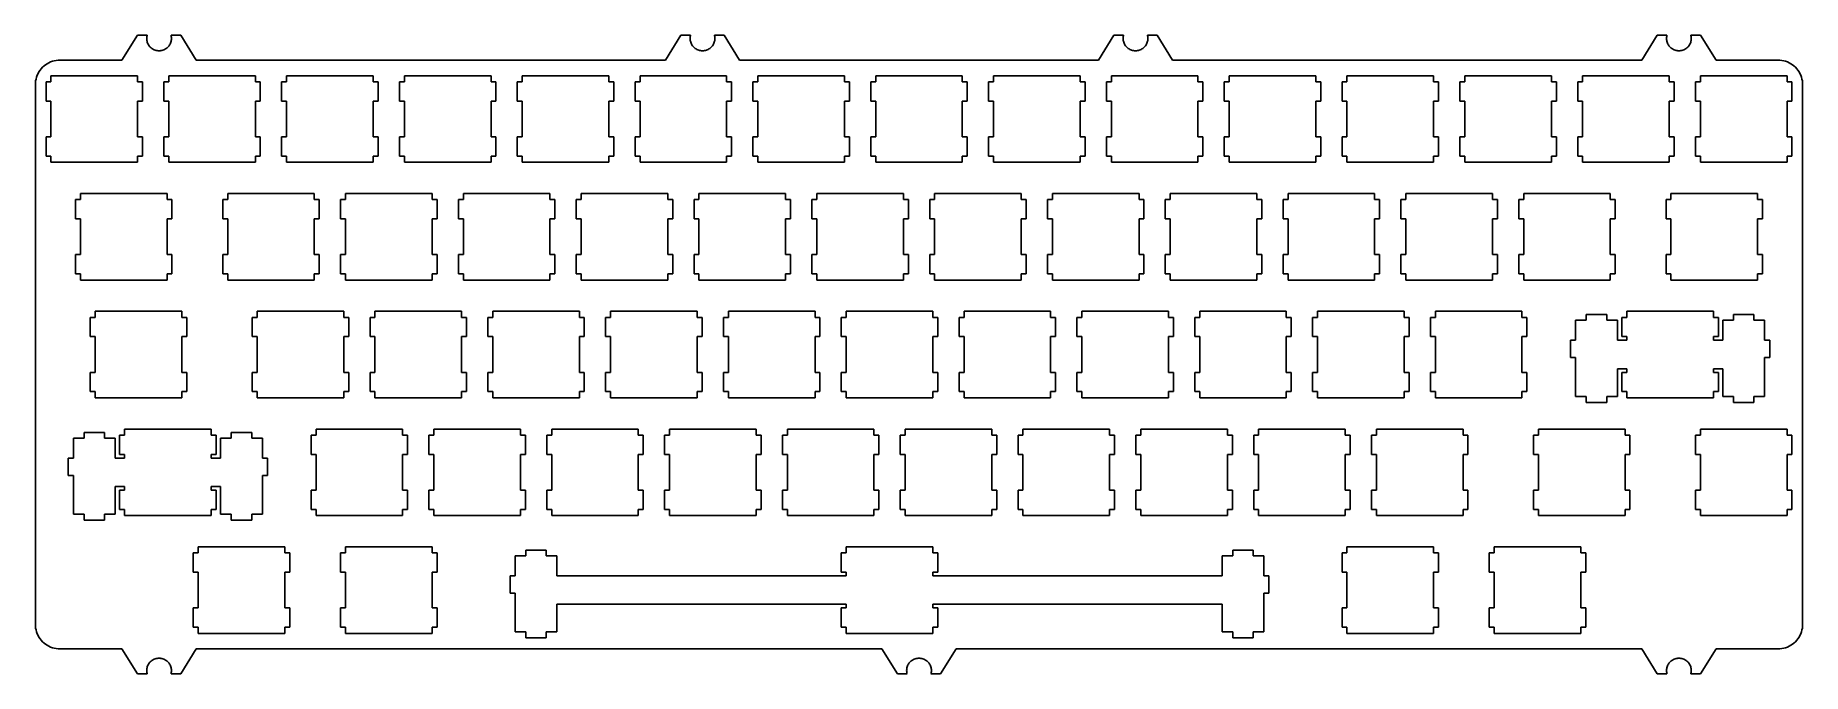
# Model space of a CAD drawing. Extents: x 0 to 286, y 0 to 103.
import ezdxf

# ---------------------------------------------------------------- set-up
doc = ezdxf.new("R2010")
doc.units = 0
doc.layers.get('0').update_dxf_attribs({"linetype": 'CONTINUOUS'})

msp = doc.modelspace()

# ---------------------------------------------------------------- linework, layer by layer
at = {"color": 0}
for p, q in [((14.0959, 99.344), (16.5943, 103.343)), ((16.5943, 103.343), (18.1584, 103.343)), ((18.1005, 103), (18.0937, 102.843)), ((18.1185, 103.156), (18.1005, 103)), ((18.1501, 103.312), (18.1185, 103.156)), ((18.1584, 103.343), (18.1501, 103.312)), ((22.039, 103.312), (22.0293, 103.343)), ((22.0293, 103.343), (23.5948, 103.343)), ((22.0693, 103.156), (22.039, 103.312)), ((22.0872, 103), (22.0693, 103.156)), ((22.0941, 102.843), (22.0872, 103)), ((23.5948, 103.343), (26.0931, 99.344)), ((101.969, 99.344), (104.469, 103.343)), ((104.469, 103.343), (106.033, 103.343)), ((105.975, 103), (105.97, 102.843)), ((105.995, 103.156), (105.975, 103)), ((106.025, 103.312), (105.995, 103.156)), ((106.033, 103.343), (106.025, 103.312)), ((109.915, 103.312), (109.905, 103.343)), ((109.905, 103.343), (111.47, 103.343)), ((109.945, 103.156), (109.915, 103.312)), ((109.963, 103), (109.945, 103.156)), ((109.97, 102.843), (109.963, 103)), ((111.47, 103.343), (113.969, 99.344)), ((171.97, 99.344), (174.469, 103.343)), ((174.469, 103.343), (176.033, 103.343)), ((175.975, 103), (175.97, 102.843)), ((175.995, 103.156), (175.975, 103)), ((176.025, 103.312), (175.995, 103.156)), ((176.033, 103.343), (176.025, 103.312)), ((179.915, 103.312), (179.906, 103.343)), ((179.906, 103.343), (181.47, 103.343)), ((179.944, 103.156), (179.915, 103.312)), ((179.964, 103), (179.944, 103.156)), ((179.97, 102.843), (179.964, 103)), ((181.47, 103.343), (183.969, 99.344)), ((259.846, 99.344), (262.345, 103.343)), ((262.345, 103.343), (263.91, 103.343)), ((263.852, 103), (263.846, 102.843)), ((263.87, 103.156), (263.852, 103)), ((263.901, 103.312), (263.87, 103.156)), ((263.91, 103.343), (263.901, 103.312)), ((267.79, 103.312), (267.781, 103.343)), ((267.781, 103.343), (269.346, 103.343)), ((267.82, 103.156), (267.79, 103.312)), ((267.838, 103), (267.82, 103.156)), ((267.845, 102.843), (267.838, 103)), ((269.346, 103.343), (271.846, 99.344)), ((18.0937, 102.843), (18.1005, 102.687)), ((18.1005, 102.687), (18.1185, 102.533)), ((18.1185, 102.533), (18.1501, 102.377)), ((18.1501, 102.377), (18.1915, 102.225)), ((18.1915, 102.225), (18.2466, 102.078)), ((18.2466, 102.078), (18.3114, 101.936)), ((18.3114, 101.936), (18.3885, 101.8)), ((18.3885, 101.8), (18.4754, 101.667)), ((18.4754, 101.667), (18.5732, 101.545)), ((18.5732, 101.545), (18.6793, 101.431)), ((18.6793, 101.431), (18.795, 101.323)), ((18.795, 101.323), (18.9191, 101.225)), ((18.9191, 101.225), (19.05, 101.138)), ((19.05, 101.138), (19.1864, 101.063)), ((19.1864, 101.063), (19.3284, 100.996)), ((19.3284, 100.996), (19.4758, 100.941)), ((19.4758, 100.941), (19.6274, 100.899)), ((19.6274, 100.899), (19.7817, 100.868)), ((19.7817, 100.868), (19.9374, 100.85)), ((19.9374, 100.85), (20.0945, 100.843)), ((20.0945, 100.843), (20.2503, 100.85)), ((20.2503, 100.85), (20.4074, 100.868)), ((20.4074, 100.868), (20.5603, 100.899)), ((20.5603, 100.899), (20.7133, 100.941)), ((20.7133, 100.941), (20.8594, 100.996)), ((20.8594, 100.996), (21.0013, 101.063)), ((21.0013, 101.063), (21.1391, 101.138)), ((21.1391, 101.138), (21.27, 101.225)), ((21.27, 101.225), (21.3927, 101.323)), ((21.3927, 101.323), (21.5084, 101.431)), ((21.5084, 101.431), (21.6145, 101.545)), ((21.6145, 101.545), (21.7124, 101.667)), ((21.7124, 101.667), (21.7992, 101.8)), ((21.7992, 101.8), (21.8763, 101.936)), ((21.8763, 101.936), (21.9411, 102.078)), ((21.9411, 102.078), (21.9963, 102.225)), ((21.9963, 102.225), (22.039, 102.377)), ((22.039, 102.377), (22.0693, 102.533)), ((22.0693, 102.533), (22.0872, 102.687)), ((22.0872, 102.687), (22.0941, 102.843)), ((105.97, 102.843), (105.975, 102.687)), ((105.975, 102.687), (105.995, 102.533)), ((105.995, 102.533), (106.025, 102.377)), ((106.025, 102.377), (106.068, 102.225)), ((106.068, 102.225), (106.121, 102.078)), ((106.121, 102.078), (106.188, 101.936)), ((106.188, 101.936), (106.265, 101.8)), ((106.265, 101.8), (106.352, 101.667)), ((106.352, 101.667), (106.449, 101.545)), ((106.449, 101.545), (106.555, 101.431)), ((106.555, 101.431), (106.671, 101.323)), ((106.671, 101.323), (106.794, 101.225)), ((106.794, 101.225), (106.925, 101.138)), ((106.925, 101.138), (107.061, 101.063)), ((107.061, 101.063), (107.205, 100.996)), ((107.205, 100.996), (107.352, 100.941)), ((107.352, 100.941), (107.502, 100.899)), ((107.502, 100.899), (107.656, 100.868)), ((107.656, 100.868), (107.812, 100.85)), ((107.812, 100.85), (107.969, 100.843)), ((107.969, 100.843), (108.126, 100.85)), ((108.126, 100.85), (108.282, 100.868)), ((108.282, 100.868), (108.436, 100.899)), ((108.436, 100.899), (108.588, 100.941)), ((108.588, 100.941), (108.734, 100.996)), ((108.734, 100.996), (108.877, 101.063)), ((108.877, 101.063), (109.015, 101.138)), ((109.015, 101.138), (109.146, 101.225)), ((109.146, 101.225), (109.269, 101.323)), ((109.269, 101.323), (109.383, 101.431)), ((109.383, 101.431), (109.491, 101.545)), ((109.491, 101.545), (109.587, 101.667)), ((109.587, 101.667), (109.675, 101.8)), ((109.675, 101.8), (109.751, 101.936)), ((109.751, 101.936), (109.817, 102.078)), ((109.817, 102.078), (109.872, 102.225)), ((109.872, 102.225), (109.915, 102.377)), ((109.915, 102.377), (109.945, 102.533)), ((109.945, 102.533), (109.963, 102.687)), ((109.963, 102.687), (109.97, 102.843)), ((175.97, 102.843), (175.975, 102.687)), ((175.975, 102.687), (175.995, 102.533)), ((175.995, 102.533), (176.025, 102.377)), ((176.025, 102.377), (176.068, 102.225)), ((176.068, 102.225), (176.121, 102.078)), ((176.121, 102.078), (176.188, 101.936)), ((176.188, 101.936), (176.265, 101.8)), ((176.265, 101.8), (176.352, 101.667)), ((176.352, 101.667), (176.448, 101.545)), ((176.448, 101.545), (176.556, 101.431)), ((176.556, 101.431), (176.671, 101.323)), ((176.671, 101.323), (176.794, 101.225)), ((176.794, 101.225), (176.925, 101.138)), ((176.925, 101.138), (177.061, 101.063)), ((177.061, 101.063), (177.205, 100.996)), ((177.205, 100.996), (177.352, 100.941)), ((177.352, 100.941), (177.502, 100.899)), ((177.502, 100.899), (177.657, 100.868)), ((177.657, 100.868), (177.812, 100.85)), ((177.812, 100.85), (177.969, 100.843)), ((177.969, 100.843), (178.127, 100.85)), ((178.127, 100.85), (178.282, 100.868)), ((178.282, 100.868), (178.437, 100.899)), ((178.437, 100.899), (178.588, 100.941)), ((178.588, 100.941), (178.734, 100.996)), ((178.734, 100.996), (178.878, 101.063)), ((178.878, 101.063), (179.015, 101.138)), ((179.015, 101.138), (179.146, 101.225)), ((179.146, 101.225), (179.269, 101.323)), ((179.269, 101.323), (179.383, 101.431)), ((179.383, 101.431), (179.491, 101.545)), ((179.491, 101.545), (179.587, 101.667)), ((179.587, 101.667), (179.674, 101.8)), ((179.674, 101.8), (179.751, 101.936)), ((179.751, 101.936), (179.818, 102.078)), ((179.818, 102.078), (179.871, 102.225)), ((179.871, 102.225), (179.915, 102.377)), ((179.915, 102.377), (179.944, 102.533)), ((179.944, 102.533), (179.964, 102.687)), ((179.964, 102.687), (179.97, 102.843)), ((263.846, 102.843), (263.852, 102.687)), ((263.852, 102.687), (263.87, 102.533)), ((263.87, 102.533), (263.901, 102.377)), ((263.901, 102.377), (263.943, 102.225)), ((263.943, 102.225), (263.998, 102.078)), ((263.998, 102.078), (264.062, 101.936)), ((264.062, 101.936), (264.14, 101.8)), ((264.14, 101.8), (264.226, 101.667)), ((264.226, 101.667), (264.324, 101.545)), ((264.324, 101.545), (264.43, 101.431)), ((264.43, 101.431), (264.546, 101.323)), ((264.546, 101.323), (264.67, 101.225)), ((264.67, 101.225), (264.801, 101.138)), ((264.801, 101.138), (264.938, 101.063)), ((264.938, 101.063), (265.079, 100.996)), ((265.079, 100.996), (265.227, 100.941)), ((265.227, 100.941), (265.379, 100.899)), ((265.379, 100.899), (265.533, 100.868)), ((265.533, 100.868), (265.689, 100.85)), ((265.689, 100.85), (265.846, 100.843)), ((265.846, 100.843), (266.002, 100.85)), ((266.002, 100.85), (266.158, 100.868)), ((266.158, 100.868), (266.311, 100.899)), ((266.311, 100.899), (266.464, 100.941)), ((266.464, 100.941), (266.61, 100.996)), ((266.61, 100.996), (266.752, 101.063)), ((266.752, 101.063), (266.89, 101.138)), ((266.89, 101.138), (267.021, 101.225)), ((267.021, 101.225), (267.144, 101.323)), ((267.144, 101.323), (267.26, 101.431)), ((267.26, 101.431), (267.366, 101.545)), ((267.366, 101.545), (267.463, 101.667)), ((267.463, 101.667), (267.55, 101.8)), ((267.55, 101.8), (267.627, 101.936)), ((267.627, 101.936), (267.692, 102.078)), ((267.692, 102.078), (267.747, 102.225)), ((267.747, 102.225), (267.79, 102.377)), ((267.79, 102.377), (267.82, 102.533)), ((267.82, 102.533), (267.838, 102.687)), ((267.838, 102.687), (267.845, 102.843)), ((0.39825, 96.8745), (0.52917, 97.1585)), ((0.52917, 97.1585), (0.68351, 97.433)), ((0.68351, 97.433), (0.85714, 97.6962)), ((0.85714, 97.6962), (1.05282, 97.9413)), ((1.05282, 97.9413), (1.26642, 98.1728)), ((1.26642, 98.1728), (1.49655, 98.3851)), ((1.49655, 98.3851), (1.74322, 98.5806)), ((1.74322, 98.5806), (2.00504, 98.7559)), ((2.00504, 98.7559), (2.27928, 98.9087)), ((2.27928, 98.9087), (2.56315, 99.0395)), ((2.56315, 99.0395), (2.85805, 99.1485)), ((2.85805, 99.1485), (3.16122, 99.2325)), ((3.16122, 99.2325), (3.46852, 99.2946)), ((3.46852, 99.2946), (3.78135, 99.3316)), ((3.78135, 99.3316), (4.09416, 99.344)), ((4.09416, 99.344), (14.0959, 99.344)), ((26.0931, 99.344), (101.969, 99.344)), ((113.969, 99.344), (171.97, 99.344)), ((183.969, 99.344), (259.846, 99.344)), ((271.846, 99.344), (281.846, 99.344)), ((281.846, 99.344), (282.159, 99.3316)), ((282.159, 99.3316), (282.47, 99.2946)), ((282.47, 99.2946), (282.779, 99.2325)), ((282.779, 99.2325), (283.082, 99.1485)), ((283.082, 99.1485), (283.376, 99.0395)), ((283.376, 99.0395), (283.661, 98.9087)), ((283.661, 98.9087), (283.935, 98.7559)), ((283.935, 98.7559), (284.197, 98.5806)), ((284.197, 98.5806), (284.442, 98.3851)), ((284.442, 98.3851), (284.674, 98.1728)), ((284.674, 98.1728), (284.887, 97.9413)), ((284.887, 97.9413), (285.081, 97.6962)), ((285.081, 97.6962), (285.255, 97.433)), ((285.255, 97.433), (285.41, 97.1585)), ((285.41, 97.1585), (285.54, 96.8745)), ((0.09371, 8.09322), (0.09508, 95.3452)), ((0.09508, 95.3452), (0.10611, 95.6564)), ((0.10611, 95.6564), (0.14332, 95.9693)), ((0.14332, 95.9693), (0.20533, 96.2766)), ((0.20533, 96.2766), (0.28939, 96.58)), ((0.28939, 96.58), (0.39825, 96.8745)), ((2.61965, 95.8176), (1.82039, 95.8176)), ((1.82039, 95.8176), (1.82039, 92.7185)), ((2.61965, 96.8181), (2.61965, 95.8176)), ((16.6192, 96.8181), (2.61965, 96.8181)), ((16.6192, 95.8176), (16.6192, 96.8181)), ((17.4198, 95.8176), (16.6192, 95.8176)), ((17.4198, 92.7185), (17.4198, 95.8176)), ((21.6697, 95.8176), (20.8704, 95.8176)), ((20.8704, 95.8176), (20.8704, 92.7185)), ((21.6697, 96.8181), (21.6697, 95.8176)), ((35.669, 96.8181), (21.6697, 96.8181)), ((35.669, 95.8176), (35.669, 96.8181)), ((36.4698, 95.8176), (35.669, 95.8176)), ((36.4698, 92.7185), (36.4698, 95.8176)), ((40.7197, 95.8176), (39.9203, 95.8176)), ((39.9203, 95.8176), (39.9203, 92.7185)), ((40.7197, 96.8181), (40.7197, 95.8176)), ((54.719, 96.8181), (40.7197, 96.8181)), ((54.719, 95.8176), (54.719, 96.8181)), ((55.5198, 95.8176), (54.719, 95.8176)), ((55.5198, 92.7185), (55.5198, 95.8176)), ((59.7697, 95.8176), (58.9703, 95.8176)), ((58.9703, 95.8176), (58.9703, 92.7185)), ((59.7697, 96.8181), (59.7697, 95.8176)), ((73.769, 96.8181), (59.7697, 96.8181)), ((73.769, 95.8176), (73.769, 96.8181)), ((74.5698, 95.8176), (73.769, 95.8176)), ((74.5698, 92.7185), (74.5698, 95.8176)), ((78.8197, 95.8176), (78.0203, 95.8176)), ((78.0203, 95.8176), (78.0203, 92.7185)), ((78.8197, 96.8181), (78.8197, 95.8176)), ((92.819, 96.8181), (78.8197, 96.8181)), ((92.819, 95.8176), (92.819, 96.8181)), ((93.6184, 95.8176), (92.819, 95.8176)), ((93.6184, 92.7185), (93.6184, 95.8176)), ((97.8683, 95.8176), (97.0703, 95.8176)), ((97.0703, 95.8176), (97.0703, 92.7185)), ((97.8683, 96.8181), (97.8683, 95.8176)), ((111.869, 96.8181), (97.8683, 96.8181)), ((111.869, 95.8176), (111.869, 96.8181)), ((112.668, 95.8176), (111.869, 95.8176)), ((112.668, 92.7185), (112.668, 95.8176)), ((116.918, 95.8176), (116.119, 95.8176)), ((116.119, 95.8176), (116.119, 92.7185)), ((116.918, 96.8181), (116.918, 95.8176)), ((130.919, 96.8181), (116.918, 96.8181)), ((130.919, 95.8176), (130.919, 96.8181)), ((131.72, 95.8176), (130.919, 95.8176)), ((131.72, 92.7185), (131.72, 95.8176)), ((135.97, 95.8176), (135.17, 95.8176)), ((135.17, 95.8176), (135.17, 92.7185)), ((135.97, 96.8181), (135.97, 95.8176)), ((149.969, 96.8181), (135.97, 96.8181)), ((149.969, 95.8176), (149.969, 96.8181)), ((150.77, 95.8176), (149.969, 95.8176)), ((150.77, 92.7185), (150.77, 95.8176)), ((155.02, 95.8176), (154.22, 95.8176)), ((154.22, 95.8176), (154.22, 92.7185)), ((155.02, 96.8181), (155.02, 95.8176)), ((169.019, 96.8181), (155.02, 96.8181)), ((169.019, 95.8176), (169.019, 96.8181)), ((169.82, 95.8176), (169.019, 95.8176)), ((169.82, 92.7185), (169.82, 95.8176)), ((174.07, 95.8176), (173.27, 95.8176)), ((173.27, 95.8176), (173.27, 92.7185)), ((174.07, 96.8181), (174.07, 95.8176)), ((188.069, 96.8181), (174.07, 96.8181)), ((188.069, 95.8176), (188.069, 96.8181)), ((188.87, 95.8176), (188.069, 95.8176)), ((188.87, 92.7185), (188.87, 95.8176)), ((193.12, 95.8176), (192.32, 95.8176)), ((192.32, 95.8176), (192.32, 92.7185)), ((193.12, 96.8181), (193.12, 95.8176)), ((207.119, 96.8181), (193.12, 96.8181)), ((207.119, 95.8176), (207.119, 96.8181)), ((207.92, 95.8176), (207.119, 95.8176)), ((207.92, 92.7185), (207.92, 95.8176)), ((212.17, 95.8176), (211.37, 95.8176)), ((211.37, 95.8176), (211.37, 92.7185)), ((212.17, 96.8181), (212.17, 95.8176)), ((226.169, 96.8181), (212.17, 96.8181)), ((226.169, 95.8176), (226.169, 96.8181)), ((226.97, 95.8176), (226.169, 95.8176)), ((226.97, 92.7185), (226.97, 95.8176)), ((231.22, 95.8176), (230.42, 95.8176)), ((230.42, 95.8176), (230.42, 92.7185)), ((231.22, 96.8181), (231.22, 95.8176)), ((245.219, 96.8181), (231.22, 96.8181)), ((245.219, 95.8176), (245.219, 96.8181)), ((246.02, 95.8176), (245.219, 95.8176)), ((246.02, 92.7185), (246.02, 95.8176)), ((250.27, 95.8176), (249.47, 95.8176)), ((249.47, 95.8176), (249.47, 92.7185)), ((250.27, 96.8181), (250.27, 95.8176)), ((264.269, 96.8181), (250.27, 96.8181)), ((264.269, 95.8176), (264.269, 96.8181)), ((265.07, 95.8176), (264.269, 95.8176)), ((265.07, 92.7185), (265.07, 95.8176)), ((269.32, 95.8176), (268.52, 95.8176)), ((268.52, 95.8176), (268.52, 92.7185)), ((269.32, 96.8181), (269.32, 95.8176)), ((283.319, 96.8181), (269.32, 96.8181)), ((283.319, 95.8176), (283.319, 96.8181)), ((284.12, 95.8176), (283.319, 95.8176)), ((284.12, 92.7185), (284.12, 95.8176)), ((285.54, 96.8745), (285.649, 96.58)), ((285.649, 96.58), (285.735, 96.2766)), ((285.735, 96.2766), (285.796, 95.9693)), ((285.796, 95.9693), (285.833, 95.6564)), ((285.833, 95.6564), (285.845, 95.3452)), ((285.845, 95.3452), (285.845, 8.09322)), ((1.82039, 92.7185), (2.61965, 92.7185)), ((2.61965, 92.7185), (2.61965, 86.9184)), ((16.6192, 86.9184), (16.6192, 92.7185)), ((16.6192, 92.7185), (17.4198, 92.7185)), ((20.8704, 92.7185), (21.6697, 92.7185)), ((21.6697, 92.7185), (21.6697, 86.9184)), ((35.669, 86.9184), (35.669, 92.7185)), ((35.669, 92.7185), (36.4698, 92.7185)), ((39.9203, 92.7185), (40.7197, 92.7185)), ((40.7197, 92.7185), (40.7197, 86.9184)), ((54.719, 86.9184), (54.719, 92.7185)), ((54.719, 92.7185), (55.5198, 92.7185)), ((58.9703, 92.7185), (59.7697, 92.7185)), ((59.7697, 92.7185), (59.7697, 86.9184)), ((73.769, 86.9184), (73.769, 92.7185)), ((73.769, 92.7185), (74.5698, 92.7185)), ((78.0203, 92.7185), (78.8197, 92.7185)), ((78.8197, 92.7185), (78.8197, 86.9184)), ((92.819, 86.9184), (92.819, 92.7185)), ((92.819, 92.7185), (93.6184, 92.7185)), ((97.0703, 92.7185), (97.8683, 92.7185)), ((97.8683, 92.7185), (97.8683, 86.9184)), ((111.869, 86.9184), (111.869, 92.7185)), ((111.869, 92.7185), (112.668, 92.7185)), ((116.119, 92.7185), (116.918, 92.7185)), ((116.918, 92.7185), (116.918, 86.9184)), ((130.919, 86.9184), (130.919, 92.7185)), ((130.919, 92.7185), (131.72, 92.7185)), ((135.17, 92.7185), (135.97, 92.7185)), ((135.97, 92.7185), (135.97, 86.9184)), ((149.969, 86.9184), (149.969, 92.7185)), ((149.969, 92.7185), (150.77, 92.7185)), ((154.22, 92.7185), (155.02, 92.7185)), ((155.02, 92.7185), (155.02, 86.9184)), ((169.019, 86.9184), (169.019, 92.7185)), ((169.019, 92.7185), (169.82, 92.7185)), ((173.27, 92.7185), (174.07, 92.7185)), ((174.07, 92.7185), (174.07, 86.9184)), ((188.069, 86.9184), (188.069, 92.7185)), ((188.069, 92.7185), (188.87, 92.7185)), ((192.32, 92.7185), (193.12, 92.7185)), ((193.12, 92.7185), (193.12, 86.9184)), ((207.119, 86.9184), (207.119, 92.7185)), ((207.119, 92.7185), (207.92, 92.7185)), ((211.37, 92.7185), (212.17, 92.7185)), ((212.17, 92.7185), (212.17, 86.9184)), ((226.169, 86.9184), (226.169, 92.7185)), ((226.169, 92.7185), (226.97, 92.7185)), ((230.42, 92.7185), (231.22, 92.7185)), ((231.22, 92.7185), (231.22, 86.9184)), ((245.219, 86.9184), (245.219, 92.7185)), ((245.219, 92.7185), (246.02, 92.7185)), ((249.47, 92.7185), (250.27, 92.7185)), ((250.27, 92.7185), (250.27, 86.9184)), ((264.269, 86.9184), (264.269, 92.7185)), ((264.269, 92.7185), (265.07, 92.7185)), ((268.52, 92.7185), (269.32, 92.7185)), ((269.32, 92.7185), (269.32, 86.9184)), ((283.319, 86.9184), (283.319, 92.7185)), ((283.319, 92.7185), (284.12, 92.7185)), ((2.61965, 86.9184), (1.82039, 86.9184)), ((1.82039, 86.9184), (1.82039, 83.8179)), ((17.4198, 86.9184), (16.6192, 86.9184)), ((17.4198, 83.8179), (17.4198, 86.9184)), ((21.6697, 86.9184), (20.8704, 86.9184)), ((20.8704, 86.9184), (20.8704, 83.8179)), ((36.4698, 86.9184), (35.669, 86.9184)), ((36.4698, 83.8179), (36.4698, 86.9184)), ((40.7197, 86.9184), (39.9203, 86.9184)), ((39.9203, 86.9184), (39.9203, 83.8179)), ((55.5198, 86.9184), (54.719, 86.9184)), ((55.5198, 83.8179), (55.5198, 86.9184)), ((59.7697, 86.9184), (58.9703, 86.9184)), ((58.9703, 86.9184), (58.9703, 83.8179)), ((74.5698, 86.9184), (73.769, 86.9184)), ((74.5698, 83.8179), (74.5698, 86.9184)), ((78.8197, 86.9184), (78.0203, 86.9184)), ((78.0203, 86.9184), (78.0203, 83.8179)), ((93.6184, 86.9184), (92.819, 86.9184)), ((93.6184, 83.8179), (93.6184, 86.9184)), ((97.8683, 86.9184), (97.0703, 86.9184)), ((97.0703, 86.9184), (97.0703, 83.8179)), ((112.668, 86.9184), (111.869, 86.9184)), ((112.668, 83.8179), (112.668, 86.9184)), ((116.918, 86.9184), (116.119, 86.9184)), ((116.119, 86.9184), (116.119, 83.8179)), ((131.72, 86.9184), (130.919, 86.9184)), ((131.72, 83.8179), (131.72, 86.9184)), ((135.97, 86.9184), (135.17, 86.9184)), ((135.17, 86.9184), (135.17, 83.8179)), ((150.77, 86.9184), (149.969, 86.9184)), ((150.77, 83.8179), (150.77, 86.9184)), ((155.02, 86.9184), (154.22, 86.9184)), ((154.22, 86.9184), (154.22, 83.8179)), ((169.82, 86.9184), (169.019, 86.9184)), ((169.82, 83.8179), (169.82, 86.9184)), ((174.07, 86.9184), (173.27, 86.9184)), ((173.27, 86.9184), (173.27, 83.8179)), ((188.87, 86.9184), (188.069, 86.9184)), ((188.87, 83.8179), (188.87, 86.9184)), ((193.12, 86.9184), (192.32, 86.9184)), ((192.32, 86.9184), (192.32, 83.8179)), ((207.92, 86.9184), (207.119, 86.9184)), ((207.92, 83.8179), (207.92, 86.9184)), ((212.17, 86.9184), (211.37, 86.9184)), ((211.37, 86.9184), (211.37, 83.8179)), ((226.97, 86.9184), (226.169, 86.9184)), ((226.97, 83.8179), (226.97, 86.9184)), ((231.22, 86.9184), (230.42, 86.9184)), ((230.42, 86.9184), (230.42, 83.8179)), ((246.02, 86.9184), (245.219, 86.9184)), ((246.02, 83.8179), (246.02, 86.9184)), ((250.27, 86.9184), (249.47, 86.9184)), ((249.47, 86.9184), (249.47, 83.8179)), ((265.07, 86.9184), (264.269, 86.9184)), ((265.07, 83.8179), (265.07, 86.9184)), ((269.32, 86.9184), (268.52, 86.9184)), ((268.52, 86.9184), (268.52, 83.8179)), ((284.12, 86.9184), (283.319, 86.9184)), ((284.12, 83.8179), (284.12, 86.9184)), ((1.82039, 83.8179), (2.61965, 83.8179)), ((2.61965, 83.8179), (2.61965, 82.8188)), ((16.6192, 82.8188), (16.6192, 83.8179)), ((16.6192, 83.8179), (17.4198, 83.8179)), ((20.8704, 83.8179), (21.6697, 83.8179)), ((21.6697, 83.8179), (21.6697, 82.8188)), ((35.669, 82.8188), (35.669, 83.8179)), ((35.669, 83.8179), (36.4698, 83.8179)), ((39.9203, 83.8179), (40.7197, 83.8179)), ((40.7197, 83.8179), (40.7197, 82.8188)), ((54.719, 82.8188), (54.719, 83.8179)), ((54.719, 83.8179), (55.5198, 83.8179)), ((58.9703, 83.8179), (59.7697, 83.8179)), ((59.7697, 83.8179), (59.7697, 82.8188)), ((73.769, 82.8188), (73.769, 83.8179)), ((73.769, 83.8179), (74.5698, 83.8179)), ((78.0203, 83.8179), (78.8197, 83.8179)), ((78.8197, 83.8179), (78.8197, 82.8188)), ((92.819, 82.8188), (92.819, 83.8179)), ((92.819, 83.8179), (93.6184, 83.8179)), ((97.0703, 83.8179), (97.8683, 83.8179)), ((97.8683, 83.8179), (97.8683, 82.8188)), ((111.869, 82.8188), (111.869, 83.8179)), ((111.869, 83.8179), (112.668, 83.8179)), ((116.119, 83.8179), (116.918, 83.8179)), ((116.918, 83.8179), (116.918, 82.8188)), ((130.919, 82.8188), (130.919, 83.8179)), ((130.919, 83.8179), (131.72, 83.8179)), ((135.17, 83.8179), (135.97, 83.8179)), ((135.97, 83.8179), (135.97, 82.8188)), ((149.969, 82.8188), (149.969, 83.8179)), ((149.969, 83.8179), (150.77, 83.8179)), ((154.22, 83.8179), (155.02, 83.8179)), ((155.02, 83.8179), (155.02, 82.8188)), ((169.019, 82.8188), (169.019, 83.8179)), ((169.019, 83.8179), (169.82, 83.8179)), ((173.27, 83.8179), (174.07, 83.8179)), ((174.07, 83.8179), (174.07, 82.8188)), ((188.069, 82.8188), (188.069, 83.8179)), ((188.069, 83.8179), (188.87, 83.8179)), ((192.32, 83.8179), (193.12, 83.8179)), ((193.12, 83.8179), (193.12, 82.8188)), ((207.119, 82.8188), (207.119, 83.8179)), ((207.119, 83.8179), (207.92, 83.8179)), ((211.37, 83.8179), (212.17, 83.8179)), ((212.17, 83.8179), (212.17, 82.8188)), ((226.169, 82.8188), (226.169, 83.8179)), ((226.169, 83.8179), (226.97, 83.8179)), ((230.42, 83.8179), (231.22, 83.8179)), ((231.22, 83.8179), (231.22, 82.8188)), ((245.219, 82.8188), (245.219, 83.8179)), ((245.219, 83.8179), (246.02, 83.8179)), ((249.47, 83.8179), (250.27, 83.8179)), ((250.27, 83.8179), (250.27, 82.8188)), ((264.269, 82.8188), (264.269, 83.8179)), ((264.269, 83.8179), (265.07, 83.8179)), ((268.52, 83.8179), (269.32, 83.8179)), ((269.32, 83.8179), (269.32, 82.8188)), ((283.319, 82.8188), (283.319, 83.8179)), ((283.319, 83.8179), (284.12, 83.8179)), ((2.61965, 82.8188), (16.6192, 82.8188)), ((21.6697, 82.8188), (35.669, 82.8188)), ((40.7197, 82.8188), (54.719, 82.8188)), ((59.7697, 82.8188), (73.769, 82.8188)), ((78.8197, 82.8188), (92.819, 82.8188)), ((97.8683, 82.8188), (111.869, 82.8188)), ((116.918, 82.8188), (130.919, 82.8188)), ((135.97, 82.8188), (149.969, 82.8188)), ((155.02, 82.8188), (169.019, 82.8188)), ((174.07, 82.8188), (188.069, 82.8188)), ((193.12, 82.8188), (207.119, 82.8188)), ((212.17, 82.8188), (226.169, 82.8188)), ((231.22, 82.8188), (245.219, 82.8188)), ((250.27, 82.8188), (264.269, 82.8188)), ((269.32, 82.8188), (283.319, 82.8188)), ((7.38216, 77.7681), (7.38216, 76.7676)), ((21.3817, 77.7681), (7.38216, 77.7681)), ((21.3817, 76.7676), (21.3817, 77.7681)), ((31.1947, 77.7681), (31.1947, 76.7676)), ((45.194, 77.7681), (31.1947, 77.7681)), ((45.194, 76.7676), (45.194, 77.7681)), ((50.2447, 77.7681), (50.2447, 76.7676)), ((64.244, 77.7681), (50.2447, 77.7681)), ((64.244, 76.7676), (64.244, 77.7681)), ((69.2947, 77.7681), (69.2947, 76.7676)), ((83.294, 77.7681), (69.2947, 77.7681)), ((83.294, 76.7676), (83.294, 77.7681)), ((88.3447, 77.7681), (88.3447, 76.7676)), ((102.344, 77.7681), (88.3447, 77.7681)), ((102.344, 76.7676), (102.344, 77.7681)), ((107.395, 77.7681), (107.395, 76.7676)), ((121.394, 77.7681), (107.395, 77.7681)), ((121.394, 76.7676), (121.394, 77.7681)), ((126.445, 77.7681), (126.445, 76.7676)), ((140.444, 77.7681), (126.445, 77.7681)), ((140.444, 76.7676), (140.444, 77.7681)), ((145.495, 77.7681), (145.495, 76.7676)), ((159.494, 77.7681), (145.495, 77.7681)), ((159.494, 76.7676), (159.494, 77.7681)), ((164.545, 77.7681), (164.545, 76.7676)), ((178.544, 77.7681), (164.545, 77.7681)), ((178.544, 76.7676), (178.544, 77.7681)), ((183.595, 77.7681), (183.595, 76.7676)), ((197.594, 77.7681), (183.595, 77.7681)), ((197.594, 76.7676), (197.594, 77.7681)), ((202.645, 77.7681), (202.645, 76.7676)), ((216.644, 77.7681), (202.645, 77.7681)), ((216.644, 76.7676), (216.644, 77.7681)), ((221.695, 77.7681), (221.695, 76.7676)), ((235.694, 77.7681), (221.695, 77.7681)), ((235.694, 76.7676), (235.694, 77.7681)), ((240.745, 77.7681), (240.745, 76.7676)), ((254.744, 77.7681), (240.745, 77.7681)), ((254.744, 76.7676), (254.744, 77.7681)), ((264.557, 77.7681), (264.557, 76.7676)), ((278.557, 77.7681), (264.557, 77.7681)), ((278.557, 76.7676), (278.557, 77.7681)), ((7.38216, 76.7676), (6.58153, 76.7676)), ((6.58153, 76.7676), (6.58153, 73.6685)), ((22.1823, 76.7676), (21.3817, 76.7676)), ((22.1823, 73.6685), (22.1823, 76.7676)), ((31.1947, 76.7676), (30.3954, 76.7676)), ((30.3954, 76.7676), (30.3954, 73.6685)), ((45.9948, 76.7676), (45.194, 76.7676)), ((45.9948, 73.6685), (45.9948, 76.7676)), ((50.2447, 76.7676), (49.4453, 76.7676)), ((49.4453, 76.7676), (49.4453, 73.6685)), ((65.0448, 76.7676), (64.244, 76.7676)), ((65.0448, 73.6685), (65.0448, 76.7676)), ((69.2947, 76.7676), (68.4953, 76.7676)), ((68.4953, 76.7676), (68.4953, 73.6685)), ((84.0948, 76.7676), (83.294, 76.7676)), ((84.0948, 73.6685), (84.0948, 76.7676)), ((88.3447, 76.7676), (87.5453, 76.7676)), ((87.5453, 76.7676), (87.5453, 73.6685)), ((103.145, 76.7676), (102.344, 76.7676)), ((103.145, 73.6685), (103.145, 76.7676)), ((107.395, 76.7676), (106.595, 76.7676)), ((106.595, 76.7676), (106.595, 73.6685)), ((122.195, 76.7676), (121.394, 76.7676)), ((122.195, 73.6685), (122.195, 76.7676)), ((126.445, 76.7676), (125.644, 76.7676)), ((125.644, 76.7676), (125.644, 73.6685)), ((141.245, 76.7676), (140.444, 76.7676)), ((141.245, 73.6685), (141.245, 76.7676)), ((145.495, 76.7676), (144.695, 76.7676)), ((144.695, 76.7676), (144.695, 73.6685)), ((160.295, 76.7676), (159.494, 76.7676)), ((160.295, 73.6685), (160.295, 76.7676)), ((164.545, 76.7676), (163.745, 76.7676)), ((163.745, 76.7676), (163.745, 73.6685)), ((179.345, 76.7676), (178.544, 76.7676)), ((179.345, 73.6685), (179.345, 76.7676)), ((183.595, 76.7676), (182.795, 76.7676)), ((182.795, 76.7676), (182.795, 73.6685)), ((198.395, 76.7676), (197.594, 76.7676)), ((198.395, 73.6685), (198.395, 76.7676)), ((202.645, 76.7676), (201.845, 76.7676)), ((201.845, 76.7676), (201.845, 73.6685)), ((217.445, 76.7676), (216.644, 76.7676)), ((217.445, 73.6685), (217.445, 76.7676)), ((221.695, 76.7676), (220.895, 76.7676)), ((220.895, 76.7676), (220.895, 73.6685)), ((236.495, 76.7676), (235.694, 76.7676)), ((236.495, 73.6685), (236.495, 76.7676)), ((240.745, 76.7676), (239.945, 76.7676)), ((239.945, 76.7676), (239.945, 73.6685)), ((255.545, 76.7676), (254.744, 76.7676)), ((255.545, 73.6685), (255.545, 76.7676)), ((264.557, 76.7676), (263.756, 76.7676)), ((263.756, 76.7676), (263.756, 73.6685)), ((279.357, 76.7676), (278.557, 76.7676)), ((279.357, 73.6685), (279.357, 76.7676)), ((6.58153, 73.6685), (7.38216, 73.6685)), ((7.38216, 73.6685), (7.38216, 67.8684)), ((21.3817, 67.8684), (21.3817, 73.6685)), ((21.3817, 73.6685), (22.1823, 73.6685)), ((30.3954, 73.6685), (31.1947, 73.6685)), ((31.1947, 73.6685), (31.1947, 67.8684)), ((45.194, 67.8684), (45.194, 73.6685)), ((45.194, 73.6685), (45.9948, 73.6685)), ((49.4453, 73.6685), (50.2447, 73.6685)), ((50.2447, 73.6685), (50.2447, 67.8684)), ((64.244, 67.8684), (64.244, 73.6685)), ((64.244, 73.6685), (65.0448, 73.6685)), ((68.4953, 73.6685), (69.2947, 73.6685)), ((69.2947, 73.6685), (69.2947, 67.8684)), ((83.294, 67.8684), (83.294, 73.6685)), ((83.294, 73.6685), (84.0948, 73.6685)), ((87.5453, 73.6685), (88.3447, 73.6685)), ((88.3447, 73.6685), (88.3447, 67.8684)), ((102.344, 67.8684), (102.344, 73.6685)), ((102.344, 73.6685), (103.145, 73.6685)), ((106.595, 73.6685), (107.395, 73.6685)), ((107.395, 73.6685), (107.395, 67.8684)), ((121.394, 67.8684), (121.394, 73.6685)), ((121.394, 73.6685), (122.195, 73.6685)), ((125.644, 73.6685), (126.445, 73.6685)), ((126.445, 73.6685), (126.445, 67.8684)), ((140.444, 67.8684), (140.444, 73.6685)), ((140.444, 73.6685), (141.245, 73.6685)), ((144.695, 73.6685), (145.495, 73.6685)), ((145.495, 73.6685), (145.495, 67.8684)), ((159.494, 67.8684), (159.494, 73.6685)), ((159.494, 73.6685), (160.295, 73.6685)), ((163.745, 73.6685), (164.545, 73.6685)), ((164.545, 73.6685), (164.545, 67.8684)), ((178.544, 67.8684), (178.544, 73.6685)), ((178.544, 73.6685), (179.345, 73.6685)), ((182.795, 73.6685), (183.595, 73.6685)), ((183.595, 73.6685), (183.595, 67.8684)), ((197.594, 67.8684), (197.594, 73.6685)), ((197.594, 73.6685), (198.395, 73.6685)), ((201.845, 73.6685), (202.645, 73.6685)), ((202.645, 73.6685), (202.645, 67.8684)), ((216.644, 67.8684), (216.644, 73.6685)), ((216.644, 73.6685), (217.445, 73.6685)), ((220.895, 73.6685), (221.695, 73.6685)), ((221.695, 73.6685), (221.695, 67.8684)), ((235.694, 67.8684), (235.694, 73.6685)), ((235.694, 73.6685), (236.495, 73.6685)), ((239.945, 73.6685), (240.745, 73.6685)), ((240.745, 73.6685), (240.745, 67.8684)), ((254.744, 67.8684), (254.744, 73.6685)), ((254.744, 73.6685), (255.545, 73.6685)), ((263.756, 73.6685), (264.557, 73.6685)), ((264.557, 73.6685), (264.557, 67.8684)), ((278.557, 67.8684), (278.557, 73.6685)), ((278.557, 73.6685), (279.357, 73.6685)), ((7.38216, 67.8684), (6.58153, 67.8684)), ((6.58153, 67.8684), (6.58153, 64.7679)), ((22.1823, 67.8684), (21.3817, 67.8684)), ((22.1823, 64.7679), (22.1823, 67.8684)), ((31.1947, 67.8684), (30.3954, 67.8684)), ((30.3954, 67.8684), (30.3954, 64.7679)), ((45.9948, 67.8684), (45.194, 67.8684)), ((45.9948, 64.7679), (45.9948, 67.8684)), ((50.2447, 67.8684), (49.4453, 67.8684)), ((49.4453, 67.8684), (49.4453, 64.7679)), ((65.0448, 67.8684), (64.244, 67.8684)), ((65.0448, 64.7679), (65.0448, 67.8684)), ((69.2947, 67.8684), (68.4953, 67.8684)), ((68.4953, 67.8684), (68.4953, 64.7679)), ((84.0948, 67.8684), (83.294, 67.8684)), ((84.0948, 64.7679), (84.0948, 67.8684)), ((88.3447, 67.8684), (87.5453, 67.8684)), ((87.5453, 67.8684), (87.5453, 64.7679)), ((103.145, 67.8684), (102.344, 67.8684)), ((103.145, 64.7679), (103.145, 67.8684)), ((107.395, 67.8684), (106.595, 67.8684)), ((106.595, 67.8684), (106.595, 64.7679)), ((122.195, 67.8684), (121.394, 67.8684)), ((122.195, 64.7679), (122.195, 67.8684)), ((126.445, 67.8684), (125.644, 67.8684)), ((125.644, 67.8684), (125.644, 64.7679)), ((141.245, 67.8684), (140.444, 67.8684)), ((141.245, 64.7679), (141.245, 67.8684)), ((145.495, 67.8684), (144.695, 67.8684)), ((144.695, 67.8684), (144.695, 64.7679)), ((160.295, 67.8684), (159.494, 67.8684)), ((160.295, 64.7679), (160.295, 67.8684)), ((164.545, 67.8684), (163.745, 67.8684)), ((163.745, 67.8684), (163.745, 64.7679)), ((179.345, 67.8684), (178.544, 67.8684)), ((179.345, 64.7679), (179.345, 67.8684)), ((183.595, 67.8684), (182.795, 67.8684)), ((182.795, 67.8684), (182.795, 64.7679)), ((198.395, 67.8684), (197.594, 67.8684)), ((198.395, 64.7679), (198.395, 67.8684)), ((202.645, 67.8684), (201.845, 67.8684)), ((201.845, 67.8684), (201.845, 64.7679)), ((217.445, 67.8684), (216.644, 67.8684)), ((217.445, 64.7679), (217.445, 67.8684)), ((221.695, 67.8684), (220.895, 67.8684)), ((220.895, 67.8684), (220.895, 64.7679)), ((236.495, 67.8684), (235.694, 67.8684)), ((236.495, 64.7679), (236.495, 67.8684)), ((240.745, 67.8684), (239.945, 67.8684)), ((239.945, 67.8684), (239.945, 64.7679)), ((255.545, 67.8684), (254.744, 67.8684)), ((255.545, 64.7679), (255.545, 67.8684)), ((264.557, 67.8684), (263.756, 67.8684)), ((263.756, 67.8684), (263.756, 64.7679)), ((279.357, 67.8684), (278.557, 67.8684)), ((279.357, 64.7679), (279.357, 67.8684)), ((6.58153, 64.7679), (7.38216, 64.7679)), ((7.38216, 64.7679), (7.38216, 63.7688)), ((7.38216, 63.7688), (21.3817, 63.7688)), ((21.3817, 63.7688), (21.3817, 64.7679)), ((21.3817, 64.7679), (22.1823, 64.7679)), ((30.3954, 64.7679), (31.1947, 64.7679)), ((31.1947, 64.7679), (31.1947, 63.7688)), ((31.1947, 63.7688), (45.194, 63.7688)), ((45.194, 63.7688), (45.194, 64.7679)), ((45.194, 64.7679), (45.9948, 64.7679)), ((49.4453, 64.7679), (50.2447, 64.7679)), ((50.2447, 64.7679), (50.2447, 63.7688)), ((50.2447, 63.7688), (64.244, 63.7688)), ((64.244, 63.7688), (64.244, 64.7679)), ((64.244, 64.7679), (65.0448, 64.7679)), ((68.4953, 64.7679), (69.2947, 64.7679)), ((69.2947, 64.7679), (69.2947, 63.7688)), ((69.2947, 63.7688), (83.294, 63.7688)), ((83.294, 63.7688), (83.294, 64.7679)), ((83.294, 64.7679), (84.0948, 64.7679)), ((87.5453, 64.7679), (88.3447, 64.7679)), ((88.3447, 64.7679), (88.3447, 63.7688)), ((88.3447, 63.7688), (102.344, 63.7688)), ((102.344, 63.7688), (102.344, 64.7679)), ((102.344, 64.7679), (103.145, 64.7679)), ((106.595, 64.7679), (107.395, 64.7679)), ((107.395, 64.7679), (107.395, 63.7688)), ((107.395, 63.7688), (121.394, 63.7688)), ((121.394, 63.7688), (121.394, 64.7679)), ((121.394, 64.7679), (122.195, 64.7679)), ((125.644, 64.7679), (126.445, 64.7679)), ((126.445, 64.7679), (126.445, 63.7688)), ((126.445, 63.7688), (140.444, 63.7688)), ((140.444, 63.7688), (140.444, 64.7679)), ((140.444, 64.7679), (141.245, 64.7679)), ((144.695, 64.7679), (145.495, 64.7679)), ((145.495, 64.7679), (145.495, 63.7688)), ((145.495, 63.7688), (159.494, 63.7688)), ((159.494, 63.7688), (159.494, 64.7679)), ((159.494, 64.7679), (160.295, 64.7679)), ((163.745, 64.7679), (164.545, 64.7679)), ((164.545, 64.7679), (164.545, 63.7688)), ((164.545, 63.7688), (178.544, 63.7688)), ((178.544, 63.7688), (178.544, 64.7679)), ((178.544, 64.7679), (179.345, 64.7679)), ((182.795, 64.7679), (183.595, 64.7679)), ((183.595, 64.7679), (183.595, 63.7688)), ((183.595, 63.7688), (197.594, 63.7688)), ((197.594, 63.7688), (197.594, 64.7679)), ((197.594, 64.7679), (198.395, 64.7679)), ((201.845, 64.7679), (202.645, 64.7679)), ((202.645, 64.7679), (202.645, 63.7688)), ((202.645, 63.7688), (216.644, 63.7688)), ((216.644, 63.7688), (216.644, 64.7679)), ((216.644, 64.7679), (217.445, 64.7679)), ((220.895, 64.7679), (221.695, 64.7679)), ((221.695, 64.7679), (221.695, 63.7688)), ((221.695, 63.7688), (235.694, 63.7688)), ((235.694, 63.7688), (235.694, 64.7679)), ((235.694, 64.7679), (236.495, 64.7679)), ((239.945, 64.7679), (240.745, 64.7679)), ((240.745, 64.7679), (240.745, 63.7688)), ((240.745, 63.7688), (254.744, 63.7688)), ((254.744, 63.7688), (254.744, 64.7679)), ((254.744, 64.7679), (255.545, 64.7679)), ((263.756, 64.7679), (264.557, 64.7679)), ((264.557, 64.7679), (264.557, 63.7688)), ((264.557, 63.7688), (278.557, 63.7688)), ((278.557, 63.7688), (278.557, 64.7679)), ((278.557, 64.7679), (279.357, 64.7679)), ((9.76341, 57.7176), (8.96278, 57.7176)), ((8.96278, 57.7176), (8.96278, 54.6185)), ((9.76341, 58.7181), (9.76341, 57.7176)), ((23.7629, 58.7181), (9.76341, 58.7181)), ((23.7629, 57.7176), (23.7629, 58.7181)), ((24.5622, 57.7176), (23.7629, 57.7176)), ((24.5622, 54.6185), (24.5622, 57.7176)), ((35.9572, 57.7176), (35.1565, 57.7176)), ((35.1565, 57.7176), (35.1565, 54.6185)), ((35.9572, 58.7181), (35.9572, 57.7176)), ((49.9565, 58.7181), (35.9572, 58.7181)), ((49.9565, 57.7176), (49.9565, 58.7181)), ((50.7573, 57.7176), (49.9565, 57.7176)), ((50.7573, 54.6185), (50.7573, 57.7176)), ((55.0072, 57.7176), (54.2064, 57.7176)), ((54.2064, 57.7176), (54.2064, 54.6185)), ((55.0072, 58.7181), (55.0072, 57.7176)), ((69.0065, 58.7181), (55.0072, 58.7181)), ((69.0065, 57.7176), (69.0065, 58.7181)), ((69.8073, 57.7176), (69.0065, 57.7176)), ((69.8073, 54.6185), (69.8073, 57.7176)), ((74.0572, 57.7176), (73.2564, 57.7176)), ((73.2564, 57.7176), (73.2564, 54.6185)), ((74.0572, 58.7181), (74.0572, 57.7176)), ((88.0565, 58.7181), (74.0572, 58.7181)), ((88.0565, 57.7176), (88.0565, 58.7181)), ((88.8573, 57.7176), (88.0565, 57.7176)), ((88.8573, 54.6185), (88.8573, 57.7176)), ((93.1072, 57.7176), (92.3064, 57.7176)), ((92.3064, 57.7176), (92.3064, 54.6185)), ((93.1072, 58.7181), (93.1072, 57.7176)), ((107.107, 58.7181), (93.1072, 58.7181)), ((107.107, 57.7176), (107.107, 58.7181)), ((107.907, 57.7176), (107.107, 57.7176)), ((107.907, 54.6185), (107.907, 57.7176)), ((112.157, 57.7176), (111.356, 57.7176)), ((111.356, 57.7176), (111.356, 54.6185)), ((112.157, 58.7181), (112.157, 57.7176)), ((126.157, 58.7181), (112.157, 58.7181)), ((126.157, 57.7176), (126.157, 58.7181)), ((126.957, 57.7176), (126.157, 57.7176)), ((126.957, 54.6185), (126.957, 57.7176)), ((131.207, 57.7176), (130.406, 57.7176)), ((130.406, 57.7176), (130.406, 54.6185)), ((131.207, 58.7181), (131.207, 57.7176)), ((145.207, 58.7181), (131.207, 58.7181)), ((145.207, 57.7176), (145.207, 58.7181)), ((146.007, 57.7176), (145.207, 57.7176)), ((146.007, 54.6185), (146.007, 57.7176)), ((150.257, 57.7176), (149.456, 57.7176)), ((149.456, 57.7176), (149.456, 54.6185)), ((150.257, 58.7181), (150.257, 57.7176)), ((164.257, 58.7181), (150.257, 58.7181)), ((164.257, 57.7176), (164.257, 58.7181)), ((165.057, 57.7176), (164.257, 57.7176)), ((165.057, 54.6185), (165.057, 57.7176)), ((169.307, 57.7176), (168.506, 57.7176)), ((168.506, 57.7176), (168.506, 54.6185)), ((169.307, 58.7181), (169.307, 57.7176)), ((183.307, 58.7181), (169.307, 58.7181)), ((183.307, 57.7176), (183.307, 58.7181)), ((184.107, 57.7176), (183.307, 57.7176)), ((184.107, 54.6185), (184.107, 57.7176)), ((188.357, 57.7176), (187.556, 57.7176)), ((187.556, 57.7176), (187.556, 54.6185)), ((188.357, 58.7181), (188.357, 57.7176)), ((202.357, 58.7181), (188.357, 58.7181)), ((202.357, 57.7176), (202.357, 58.7181)), ((203.157, 57.7176), (202.357, 57.7176)), ((203.157, 54.6185), (203.157, 57.7176)), ((207.407, 57.7176), (206.606, 57.7176)), ((206.606, 57.7176), (206.606, 54.6185)), ((207.407, 58.7181), (207.407, 57.7176)), ((221.407, 58.7181), (207.407, 58.7181)), ((221.407, 57.7176), (221.407, 58.7181)), ((222.207, 57.7176), (221.407, 57.7176)), ((222.207, 54.6185), (222.207, 57.7176)), ((226.457, 57.7176), (225.656, 57.7176)), ((225.656, 57.7176), (225.656, 54.6185)), ((226.457, 58.7181), (226.457, 57.7176)), ((240.457, 58.7181), (226.457, 58.7181)), ((240.457, 57.7176), (240.457, 58.7181)), ((241.257, 57.7176), (240.457, 57.7176)), ((241.257, 54.6185), (241.257, 57.7176)), ((250.862, 57.2477), (249.138, 57.2477)), ((249.138, 57.2477), (249.138, 54.0177)), ((254.161, 58.1685), (250.862, 58.1685)), ((250.862, 58.1685), (250.862, 57.2477)), ((254.161, 57.2477), (254.161, 58.1685)), ((255.888, 57.2477), (254.161, 57.2477)), ((255.888, 54.0177), (255.888, 57.2477)), ((257.413, 57.7176), (256.611, 57.7176)), ((256.611, 57.7176), (256.611, 54.6185)), ((257.413, 58.7181), (257.413, 57.7176)), ((271.413, 58.7181), (257.413, 58.7181)), ((271.413, 57.7176), (271.413, 58.7181)), ((272.212, 57.7176), (271.413, 57.7176)), ((272.212, 54.6185), (272.212, 57.7176)), ((274.662, 57.2477), (272.939, 57.2477)), ((272.939, 57.2477), (272.939, 54.0177)), ((277.963, 58.1685), (274.662, 58.1685)), ((274.662, 58.1685), (274.662, 57.2477)), ((277.963, 57.2477), (277.963, 58.1685)), ((279.688, 57.2477), (277.963, 57.2477)), ((279.688, 54.0177), (279.688, 57.2477)), ((8.96278, 54.6185), (9.76341, 54.6185)), ((9.76341, 54.6185), (9.76341, 48.8184)), ((23.7629, 48.8184), (23.7629, 54.6185)), ((23.7629, 54.6185), (24.5622, 54.6185)), ((35.1565, 54.6185), (35.9572, 54.6185)), ((35.9572, 54.6185), (35.9572, 48.8184)), ((49.9565, 48.8184), (49.9565, 54.6185)), ((49.9565, 54.6185), (50.7573, 54.6185)), ((54.2064, 54.6185), (55.0072, 54.6185)), ((55.0072, 54.6185), (55.0072, 48.8184)), ((69.0065, 48.8184), (69.0065, 54.6185)), ((69.0065, 54.6185), (69.8073, 54.6185)), ((73.2564, 54.6185), (74.0572, 54.6185)), ((74.0572, 54.6185), (74.0572, 48.8184)), ((88.0565, 48.8184), (88.0565, 54.6185)), ((88.0565, 54.6185), (88.8573, 54.6185)), ((92.3064, 54.6185), (93.1072, 54.6185)), ((93.1072, 54.6185), (93.1072, 48.8184)), ((107.107, 48.8184), (107.107, 54.6185)), ((107.107, 54.6185), (107.907, 54.6185)), ((111.356, 54.6185), (112.157, 54.6185)), ((112.157, 54.6185), (112.157, 48.8184)), ((126.157, 48.8184), (126.157, 54.6185)), ((126.157, 54.6185), (126.957, 54.6185)), ((130.406, 54.6185), (131.207, 54.6185)), ((131.207, 54.6185), (131.207, 48.8184)), ((145.207, 48.8184), (145.207, 54.6185)), ((145.207, 54.6185), (146.007, 54.6185)), ((149.456, 54.6185), (150.257, 54.6185)), ((150.257, 54.6185), (150.257, 48.8184)), ((164.257, 48.8184), (164.257, 54.6185)), ((164.257, 54.6185), (165.057, 54.6185)), ((168.506, 54.6185), (169.307, 54.6185)), ((169.307, 54.6185), (169.307, 48.8184)), ((183.307, 48.8184), (183.307, 54.6185)), ((183.307, 54.6185), (184.107, 54.6185)), ((187.556, 54.6185), (188.357, 54.6185)), ((188.357, 54.6185), (188.357, 48.8184)), ((202.357, 48.8184), (202.357, 54.6185)), ((202.357, 54.6185), (203.157, 54.6185)), ((206.606, 54.6185), (207.407, 54.6185)), ((207.407, 54.6185), (207.407, 48.8184)), ((221.407, 48.8184), (221.407, 54.6185)), ((221.407, 54.6185), (222.207, 54.6185)), ((225.656, 54.6185), (226.457, 54.6185)), ((226.457, 54.6185), (226.457, 48.8184)), ((240.457, 48.8184), (240.457, 54.6185)), ((240.457, 54.6185), (241.257, 54.6185)), ((256.611, 54.6185), (257.413, 54.6185)), ((257.413, 54.6185), (257.413, 54.0177)), ((271.413, 54.0177), (271.413, 54.6185)), ((271.413, 54.6185), (272.212, 54.6185)), ((249.138, 54.0177), (248.313, 54.0177)), ((248.313, 54.0177), (248.313, 51.2191)), ((257.413, 54.0177), (255.888, 54.0177)), ((272.939, 54.0177), (271.413, 54.0177)), ((280.512, 54.0177), (279.688, 54.0177)), ((280.512, 51.2191), (280.512, 54.0177)), ((9.76341, 48.8184), (8.96278, 48.8184)), ((8.96278, 48.8184), (8.96278, 45.7179)), ((24.5622, 48.8184), (23.7629, 48.8184)), ((24.5622, 45.7179), (24.5622, 48.8184)), ((35.9572, 48.8184), (35.1565, 48.8184)), ((35.1565, 48.8184), (35.1565, 45.7179)), ((50.7573, 48.8184), (49.9565, 48.8184)), ((50.7573, 45.7179), (50.7573, 48.8184)), ((55.0072, 48.8184), (54.2064, 48.8184)), ((54.2064, 48.8184), (54.2064, 45.7179)), ((69.8073, 48.8184), (69.0065, 48.8184)), ((69.8073, 45.7179), (69.8073, 48.8184)), ((74.0572, 48.8184), (73.2564, 48.8184)), ((73.2564, 48.8184), (73.2564, 45.7179)), ((88.8573, 48.8184), (88.0565, 48.8184)), ((88.8573, 45.7179), (88.8573, 48.8184)), ((93.1072, 48.8184), (92.3064, 48.8184)), ((92.3064, 48.8184), (92.3064, 45.7179)), ((107.907, 48.8184), (107.107, 48.8184)), ((107.907, 45.7179), (107.907, 48.8184)), ((112.157, 48.8184), (111.356, 48.8184)), ((111.356, 48.8184), (111.356, 45.7179)), ((126.957, 48.8184), (126.157, 48.8184)), ((126.957, 45.7179), (126.957, 48.8184)), ((131.207, 48.8184), (130.406, 48.8184)), ((130.406, 48.8184), (130.406, 45.7179)), ((146.007, 48.8184), (145.207, 48.8184)), ((146.007, 45.7179), (146.007, 48.8184)), ((150.257, 48.8184), (149.456, 48.8184)), ((149.456, 48.8184), (149.456, 45.7179)), ((165.057, 48.8184), (164.257, 48.8184)), ((165.057, 45.7179), (165.057, 48.8184)), ((169.307, 48.8184), (168.506, 48.8184)), ((168.506, 48.8184), (168.506, 45.7179)), ((184.107, 48.8184), (183.307, 48.8184)), ((184.107, 45.7179), (184.107, 48.8184)), ((188.357, 48.8184), (187.556, 48.8184)), ((187.556, 48.8184), (187.556, 45.7179)), ((203.157, 48.8184), (202.357, 48.8184)), ((203.157, 45.7179), (203.157, 48.8184)), ((207.407, 48.8184), (206.606, 48.8184)), ((206.606, 48.8184), (206.606, 45.7179)), ((222.207, 48.8184), (221.407, 48.8184)), ((222.207, 45.7179), (222.207, 48.8184)), ((226.457, 48.8184), (225.656, 48.8184)), ((225.656, 48.8184), (225.656, 45.7179)), ((241.257, 48.8184), (240.457, 48.8184)), ((241.257, 45.7179), (241.257, 48.8184)), ((248.313, 51.2191), (249.138, 51.2191)), ((249.138, 51.2191), (249.138, 44.9488)), ((255.888, 44.9488), (255.888, 49.4178)), ((255.888, 49.4178), (257.413, 49.4178)), ((257.413, 48.8184), (256.611, 48.8184)), ((256.611, 48.8184), (256.611, 45.7179)), ((257.413, 49.4178), (257.413, 48.8184)), ((271.413, 48.8184), (271.413, 49.4178)), ((271.413, 49.4178), (272.939, 49.4178)), ((272.212, 48.8184), (271.413, 48.8184)), ((272.212, 45.7179), (272.212, 48.8184)), ((272.939, 49.4178), (272.939, 44.9488)), ((279.688, 44.9488), (279.688, 51.2191)), ((279.688, 51.2191), (280.512, 51.2191)), ((8.96278, 45.7179), (9.76341, 45.7179)), ((9.76341, 45.7179), (9.76341, 44.7188)), ((9.76341, 44.7188), (23.7629, 44.7188)), ((23.7629, 44.7188), (23.7629, 45.7179)), ((23.7629, 45.7179), (24.5622, 45.7179)), ((35.1565, 45.7179), (35.9572, 45.7179)), ((35.9572, 45.7179), (35.9572, 44.7188)), ((35.9572, 44.7188), (49.9565, 44.7188)), ((49.9565, 44.7188), (49.9565, 45.7179)), ((49.9565, 45.7179), (50.7573, 45.7179)), ((54.2064, 45.7179), (55.0072, 45.7179)), ((55.0072, 45.7179), (55.0072, 44.7188)), ((55.0072, 44.7188), (69.0065, 44.7188)), ((69.0065, 44.7188), (69.0065, 45.7179)), ((69.0065, 45.7179), (69.8073, 45.7179)), ((73.2564, 45.7179), (74.0572, 45.7179)), ((74.0572, 45.7179), (74.0572, 44.7188)), ((74.0572, 44.7188), (88.0565, 44.7188)), ((88.0565, 44.7188), (88.0565, 45.7179)), ((88.0565, 45.7179), (88.8573, 45.7179)), ((92.3064, 45.7179), (93.1072, 45.7179)), ((93.1072, 45.7179), (93.1072, 44.7188)), ((93.1072, 44.7188), (107.107, 44.7188)), ((107.107, 44.7188), (107.107, 45.7179)), ((107.107, 45.7179), (107.907, 45.7179)), ((111.356, 45.7179), (112.157, 45.7179)), ((112.157, 45.7179), (112.157, 44.7188)), ((112.157, 44.7188), (126.157, 44.7188)), ((126.157, 44.7188), (126.157, 45.7179)), ((126.157, 45.7179), (126.957, 45.7179)), ((130.406, 45.7179), (131.207, 45.7179)), ((131.207, 45.7179), (131.207, 44.7188)), ((131.207, 44.7188), (145.207, 44.7188)), ((145.207, 44.7188), (145.207, 45.7179)), ((145.207, 45.7179), (146.007, 45.7179)), ((149.456, 45.7179), (150.257, 45.7179)), ((150.257, 45.7179), (150.257, 44.7188)), ((150.257, 44.7188), (164.257, 44.7188)), ((164.257, 44.7188), (164.257, 45.7179)), ((164.257, 45.7179), (165.057, 45.7179)), ((168.506, 45.7179), (169.307, 45.7179)), ((169.307, 45.7179), (169.307, 44.7188)), ((169.307, 44.7188), (183.307, 44.7188)), ((183.307, 44.7188), (183.307, 45.7179)), ((183.307, 45.7179), (184.107, 45.7179)), ((187.556, 45.7179), (188.357, 45.7179)), ((188.357, 45.7179), (188.357, 44.7188)), ((188.357, 44.7188), (202.357, 44.7188)), ((202.357, 44.7188), (202.357, 45.7179)), ((202.357, 45.7179), (203.157, 45.7179)), ((206.606, 45.7179), (207.407, 45.7179)), ((207.407, 45.7179), (207.407, 44.7188)), ((207.407, 44.7188), (221.407, 44.7188)), ((221.407, 44.7188), (221.407, 45.7179)), ((221.407, 45.7179), (222.207, 45.7179)), ((225.656, 45.7179), (226.457, 45.7179)), ((226.457, 45.7179), (226.457, 44.7188)), ((226.457, 44.7188), (240.457, 44.7188)), ((240.457, 44.7188), (240.457, 45.7179)), ((240.457, 45.7179), (241.257, 45.7179)), ((249.138, 44.9488), (250.862, 44.9488)), ((250.862, 44.9488), (250.862, 43.9678)), ((250.862, 43.9678), (254.161, 43.9678)), ((254.161, 43.9678), (254.161, 44.9488)), ((254.161, 44.9488), (255.888, 44.9488)), ((256.611, 45.7179), (257.413, 45.7179)), ((257.413, 45.7179), (257.413, 44.7188)), ((257.413, 44.7188), (271.413, 44.7188)), ((271.413, 44.7188), (271.413, 45.7179)), ((271.413, 45.7179), (272.212, 45.7179)), ((272.939, 44.9488), (274.662, 44.9488)), ((274.662, 44.9488), (274.662, 43.9678)), ((274.662, 43.9678), (277.963, 43.9678)), ((277.963, 43.9678), (277.963, 44.9488)), ((277.963, 44.9488), (279.688, 44.9488)), ((7.97609, 38.1977), (6.2508, 38.1977)), ((6.2508, 38.1977), (6.2508, 34.9677)), ((11.2751, 39.1213), (7.97609, 39.1213)), ((7.97609, 39.1213), (7.97609, 38.1977)), ((11.2751, 38.1977), (11.2751, 39.1213)), ((13.0004, 38.1977), (11.2751, 38.1977)), ((13.0004, 34.9677), (13.0004, 38.1977)), ((14.5259, 38.6676), (13.7253, 38.6676)), ((13.7253, 38.6676), (13.7253, 35.5685)), ((14.5259, 39.6681), (14.5259, 38.6676)), ((28.5254, 39.6681), (14.5259, 39.6681)), ((28.5254, 38.6676), (28.5254, 39.6681)), ((29.326, 38.6676), (28.5254, 38.6676)), ((29.326, 35.5685), (29.326, 38.6676)), ((31.7762, 38.1977), (30.0509, 38.1977)), ((30.0509, 38.1977), (30.0509, 34.9677)), ((35.0752, 39.1213), (31.7762, 39.1213)), ((31.7762, 39.1213), (31.7762, 38.1977)), ((35.0752, 38.1977), (35.0752, 39.1213)), ((36.8004, 38.1977), (35.0752, 38.1977)), ((36.8004, 34.9677), (36.8004, 38.1977)), ((45.4822, 38.6676), (44.6814, 38.6676)), ((44.6814, 38.6676), (44.6814, 35.5685)), ((45.4822, 39.6681), (45.4822, 38.6676)), ((59.4815, 39.6681), (45.4822, 39.6681)), ((59.4815, 38.6676), (59.4815, 39.6681)), ((60.2823, 38.6676), (59.4815, 38.6676)), ((60.2823, 35.5685), (60.2823, 38.6676)), ((64.5322, 38.6676), (63.7314, 38.6676)), ((63.7314, 38.6676), (63.7314, 35.5685)), ((64.5322, 39.6681), (64.5322, 38.6676)), ((78.5315, 39.6681), (64.5322, 39.6681)), ((78.5315, 38.6676), (78.5315, 39.6681)), ((79.3323, 38.6676), (78.5315, 38.6676)), ((79.3323, 35.5685), (79.3323, 38.6676)), ((83.5822, 38.6676), (82.7814, 38.6676)), ((82.7814, 38.6676), (82.7814, 35.5685)), ((83.5822, 39.6681), (83.5822, 38.6676)), ((97.5815, 39.6681), (83.5822, 39.6681)), ((97.5815, 38.6676), (97.5815, 39.6681)), ((98.3823, 38.6676), (97.5815, 38.6676)), ((98.3823, 35.5685), (98.3823, 38.6676)), ((102.632, 38.6676), (101.831, 38.6676)), ((101.831, 38.6676), (101.831, 35.5685)), ((102.632, 39.6681), (102.632, 38.6676)), ((116.632, 39.6681), (102.632, 39.6681)), ((116.632, 38.6676), (116.632, 39.6681)), ((117.432, 38.6676), (116.632, 38.6676)), ((117.432, 35.5685), (117.432, 38.6676)), ((121.682, 38.6676), (120.881, 38.6676)), ((120.881, 38.6676), (120.881, 35.5685)), ((121.682, 39.6681), (121.682, 38.6676)), ((135.682, 39.6681), (121.682, 39.6681)), ((135.682, 38.6676), (135.682, 39.6681)), ((136.482, 38.6676), (135.682, 38.6676)), ((136.482, 35.5685), (136.482, 38.6676)), ((140.732, 38.6676), (139.931, 38.6676)), ((139.931, 38.6676), (139.931, 35.5685)), ((140.732, 39.6681), (140.732, 38.6676)), ((154.732, 39.6681), (140.732, 39.6681)), ((154.732, 38.6676), (154.732, 39.6681)), ((155.532, 38.6676), (154.732, 38.6676)), ((155.532, 35.5685), (155.532, 38.6676)), ((159.782, 38.6676), (158.981, 38.6676)), ((158.981, 38.6676), (158.981, 35.5685)), ((159.782, 39.6681), (159.782, 38.6676)), ((173.782, 39.6681), (159.782, 39.6681)), ((173.782, 38.6676), (173.782, 39.6681)), ((174.582, 38.6676), (173.782, 38.6676)), ((174.582, 35.5685), (174.582, 38.6676)), ((178.832, 38.6676), (178.031, 38.6676)), ((178.031, 38.6676), (178.031, 35.5685)), ((178.832, 39.6681), (178.832, 38.6676)), ((192.832, 39.6681), (178.832, 39.6681)), ((192.832, 38.6676), (192.832, 39.6681)), ((193.632, 38.6676), (192.832, 38.6676)), ((193.632, 35.5685), (193.632, 38.6676)), ((197.882, 38.6676), (197.081, 38.6676)), ((197.081, 38.6676), (197.081, 35.5685)), ((197.882, 39.6681), (197.882, 38.6676)), ((211.882, 39.6681), (197.882, 39.6681)), ((211.882, 38.6676), (211.882, 39.6681)), ((212.682, 38.6676), (211.882, 38.6676)), ((212.682, 35.5685), (212.682, 38.6676)), ((216.932, 38.6676), (216.131, 38.6676)), ((216.131, 38.6676), (216.131, 35.5685)), ((216.932, 39.6681), (216.932, 38.6676)), ((230.932, 39.6681), (216.932, 39.6681)), ((230.932, 38.6676), (230.932, 39.6681)), ((231.732, 38.6676), (230.932, 38.6676)), ((231.732, 35.5685), (231.732, 38.6676)), ((243.126, 38.6676), (242.325, 38.6676)), ((242.325, 38.6676), (242.325, 35.5685)), ((243.126, 39.6681), (243.126, 38.6676)), ((257.125, 39.6681), (243.126, 39.6681)), ((257.125, 38.6676), (257.125, 39.6681)), ((257.926, 38.6676), (257.125, 38.6676)), ((257.926, 35.5685), (257.926, 38.6676)), ((269.32, 38.6676), (268.52, 38.6676)), ((268.52, 38.6676), (268.52, 35.5685)), ((269.32, 39.6681), (269.32, 38.6676)), ((283.319, 39.6681), (269.32, 39.6681)), ((283.319, 38.6676), (283.319, 39.6681)), ((284.12, 38.6676), (283.319, 38.6676)), ((284.12, 35.5685), (284.12, 38.6676)), ((6.2508, 34.9677), (5.42533, 34.9677)), ((5.42533, 34.9677), (5.42533, 32.1689)), ((14.5259, 34.9677), (13.0004, 34.9677)), ((13.7253, 35.5685), (14.5259, 35.5685)), ((14.5259, 35.5685), (14.5259, 34.9677)), ((28.5254, 34.9677), (28.5254, 35.5685)), ((28.5254, 35.5685), (29.326, 35.5685)), ((30.0509, 34.9677), (28.5254, 34.9677)), ((37.6259, 34.9677), (36.8004, 34.9677)), ((37.6259, 32.1689), (37.6259, 34.9677)), ((44.6814, 35.5685), (45.4822, 35.5685)), ((45.4822, 35.5685), (45.4822, 29.7684)), ((59.4815, 29.7684), (59.4815, 35.5685)), ((59.4815, 35.5685), (60.2823, 35.5685)), ((63.7314, 35.5685), (64.5322, 35.5685)), ((64.5322, 35.5685), (64.5322, 29.7684)), ((78.5315, 29.7684), (78.5315, 35.5685)), ((78.5315, 35.5685), (79.3323, 35.5685)), ((82.7814, 35.5685), (83.5822, 35.5685)), ((83.5822, 35.5685), (83.5822, 29.7684)), ((97.5815, 29.7684), (97.5815, 35.5685)), ((97.5815, 35.5685), (98.3823, 35.5685)), ((101.831, 35.5685), (102.632, 35.5685)), ((102.632, 35.5685), (102.632, 29.7684)), ((116.632, 29.7684), (116.632, 35.5685)), ((116.632, 35.5685), (117.432, 35.5685)), ((120.881, 35.5685), (121.682, 35.5685)), ((121.682, 35.5685), (121.682, 29.7684)), ((135.682, 29.7684), (135.682, 35.5685)), ((135.682, 35.5685), (136.482, 35.5685)), ((139.931, 35.5685), (140.732, 35.5685)), ((140.732, 35.5685), (140.732, 29.7684)), ((154.732, 29.7684), (154.732, 35.5685)), ((154.732, 35.5685), (155.532, 35.5685)), ((158.981, 35.5685), (159.782, 35.5685)), ((159.782, 35.5685), (159.782, 29.7684)), ((173.782, 29.7684), (173.782, 35.5685)), ((173.782, 35.5685), (174.582, 35.5685)), ((178.031, 35.5685), (178.832, 35.5685)), ((178.832, 35.5685), (178.832, 29.7684)), ((192.832, 29.7684), (192.832, 35.5685)), ((192.832, 35.5685), (193.632, 35.5685)), ((197.081, 35.5685), (197.882, 35.5685)), ((197.882, 35.5685), (197.882, 29.7684)), ((211.882, 29.7684), (211.882, 35.5685)), ((211.882, 35.5685), (212.682, 35.5685)), ((216.131, 35.5685), (216.932, 35.5685)), ((216.932, 35.5685), (216.932, 29.7684)), ((230.932, 29.7684), (230.932, 35.5685)), ((230.932, 35.5685), (231.732, 35.5685)), ((242.325, 35.5685), (243.126, 35.5685)), ((243.126, 35.5685), (243.126, 29.7684)), ((257.125, 29.7684), (257.125, 35.5685)), ((257.125, 35.5685), (257.926, 35.5685)), ((268.52, 35.5685), (269.32, 35.5685)), ((269.32, 35.5685), (269.32, 29.7684)), ((283.319, 29.7684), (283.319, 35.5685)), ((283.319, 35.5685), (284.12, 35.5685)), ((5.42533, 32.1689), (6.2508, 32.1689)), ((6.2508, 32.1689), (6.2508, 25.8989)), ((36.8004, 25.8989), (36.8004, 32.1689)), ((36.8004, 32.1689), (37.6259, 32.1689)), ((13.0004, 25.8989), (13.0004, 30.3678)), ((13.0004, 30.3678), (14.5259, 30.3678)), ((14.5259, 29.7684), (13.7253, 29.7684)), ((13.7253, 29.7684), (13.7253, 26.6678)), ((14.5259, 30.3678), (14.5259, 29.7684)), ((28.5254, 29.7684), (28.5254, 30.3678)), ((28.5254, 30.3678), (30.0509, 30.3678)), ((29.326, 29.7684), (28.5254, 29.7684)), ((29.326, 26.6678), (29.326, 29.7684)), ((30.0509, 30.3678), (30.0509, 25.8989)), ((45.4822, 29.7684), (44.6814, 29.7684)), ((44.6814, 29.7684), (44.6814, 26.6678)), ((60.2823, 29.7684), (59.4815, 29.7684)), ((60.2823, 26.6678), (60.2823, 29.7684)), ((64.5322, 29.7684), (63.7314, 29.7684)), ((63.7314, 29.7684), (63.7314, 26.6678)), ((79.3323, 29.7684), (78.5315, 29.7684)), ((79.3323, 26.6678), (79.3323, 29.7684)), ((83.5822, 29.7684), (82.7814, 29.7684)), ((82.7814, 29.7684), (82.7814, 26.6678)), ((98.3823, 29.7684), (97.5815, 29.7684)), ((98.3823, 26.6678), (98.3823, 29.7684)), ((102.632, 29.7684), (101.831, 29.7684)), ((101.831, 29.7684), (101.831, 26.6678)), ((117.432, 29.7684), (116.632, 29.7684)), ((117.432, 26.6678), (117.432, 29.7684)), ((121.682, 29.7684), (120.881, 29.7684)), ((120.881, 29.7684), (120.881, 26.6678)), ((136.482, 29.7684), (135.682, 29.7684)), ((136.482, 26.6678), (136.482, 29.7684)), ((140.732, 29.7684), (139.931, 29.7684)), ((139.931, 29.7684), (139.931, 26.6678)), ((155.532, 29.7684), (154.732, 29.7684)), ((155.532, 26.6678), (155.532, 29.7684)), ((159.782, 29.7684), (158.981, 29.7684)), ((158.981, 29.7684), (158.981, 26.6678)), ((174.582, 29.7684), (173.782, 29.7684)), ((174.582, 26.6678), (174.582, 29.7684)), ((178.832, 29.7684), (178.031, 29.7684)), ((178.031, 29.7684), (178.031, 26.6678)), ((193.632, 29.7684), (192.832, 29.7684)), ((193.632, 26.6678), (193.632, 29.7684)), ((197.882, 29.7684), (197.081, 29.7684)), ((197.081, 29.7684), (197.081, 26.6678)), ((212.682, 29.7684), (211.882, 29.7684)), ((212.682, 26.6678), (212.682, 29.7684)), ((216.932, 29.7684), (216.131, 29.7684)), ((216.131, 29.7684), (216.131, 26.6678)), ((231.732, 29.7684), (230.932, 29.7684)), ((231.732, 26.6678), (231.732, 29.7684)), ((243.126, 29.7684), (242.325, 29.7684)), ((242.325, 29.7684), (242.325, 26.6678)), ((257.926, 29.7684), (257.125, 29.7684)), ((257.926, 26.6678), (257.926, 29.7684)), ((269.32, 29.7684), (268.52, 29.7684)), ((268.52, 29.7684), (268.52, 26.6678)), ((284.12, 29.7684), (283.319, 29.7684)), ((284.12, 26.6678), (284.12, 29.7684)), ((6.2508, 25.8989), (7.97609, 25.8989)), ((7.97609, 25.8989), (7.97609, 24.9177)), ((11.2751, 24.9177), (11.2751, 25.8989)), ((11.2751, 25.8989), (13.0004, 25.8989)), ((13.7253, 26.6678), (14.5259, 26.6678)), ((14.5259, 26.6678), (14.5259, 25.6687)), ((28.5254, 25.6687), (28.5254, 26.6678)), ((28.5254, 26.6678), (29.326, 26.6678)), ((30.0509, 25.8989), (31.7762, 25.8989)), ((31.7762, 25.8989), (31.7762, 24.9177)), ((35.0752, 24.9177), (35.0752, 25.8989)), ((35.0752, 25.8989), (36.8004, 25.8989)), ((44.6814, 26.6678), (45.4822, 26.6678)), ((45.4822, 26.6678), (45.4822, 25.6687)), ((59.4815, 25.6687), (59.4815, 26.6678)), ((59.4815, 26.6678), (60.2823, 26.6678)), ((63.7314, 26.6678), (64.5322, 26.6678)), ((64.5322, 26.6678), (64.5322, 25.6687)), ((78.5315, 25.6687), (78.5315, 26.6678)), ((78.5315, 26.6678), (79.3323, 26.6678)), ((82.7814, 26.6678), (83.5822, 26.6678)), ((83.5822, 26.6678), (83.5822, 25.6687)), ((97.5815, 25.6687), (97.5815, 26.6678)), ((97.5815, 26.6678), (98.3823, 26.6678)), ((101.831, 26.6678), (102.632, 26.6678)), ((102.632, 26.6678), (102.632, 25.6687)), ((116.632, 25.6687), (116.632, 26.6678)), ((116.632, 26.6678), (117.432, 26.6678)), ((120.881, 26.6678), (121.682, 26.6678)), ((121.682, 26.6678), (121.682, 25.6687)), ((135.682, 25.6687), (135.682, 26.6678)), ((135.682, 26.6678), (136.482, 26.6678)), ((139.931, 26.6678), (140.732, 26.6678)), ((140.732, 26.6678), (140.732, 25.6687)), ((154.732, 25.6687), (154.732, 26.6678)), ((154.732, 26.6678), (155.532, 26.6678)), ((158.981, 26.6678), (159.782, 26.6678)), ((159.782, 26.6678), (159.782, 25.6687)), ((173.782, 25.6687), (173.782, 26.6678)), ((173.782, 26.6678), (174.582, 26.6678)), ((178.031, 26.6678), (178.832, 26.6678)), ((178.832, 26.6678), (178.832, 25.6687)), ((192.832, 25.6687), (192.832, 26.6678)), ((192.832, 26.6678), (193.632, 26.6678)), ((197.081, 26.6678), (197.882, 26.6678)), ((197.882, 26.6678), (197.882, 25.6687)), ((211.882, 25.6687), (211.882, 26.6678)), ((211.882, 26.6678), (212.682, 26.6678)), ((216.131, 26.6678), (216.932, 26.6678)), ((216.932, 26.6678), (216.932, 25.6687)), ((230.932, 25.6687), (230.932, 26.6678)), ((230.932, 26.6678), (231.732, 26.6678)), ((242.325, 26.6678), (243.126, 26.6678)), ((243.126, 26.6678), (243.126, 25.6687)), ((257.125, 25.6687), (257.125, 26.6678)), ((257.125, 26.6678), (257.926, 26.6678)), ((268.52, 26.6678), (269.32, 26.6678)), ((269.32, 26.6678), (269.32, 25.6687)), ((283.319, 25.6687), (283.319, 26.6678)), ((283.319, 26.6678), (284.12, 26.6678)), ((7.97609, 24.9177), (11.2751, 24.9177)), ((14.5259, 25.6687), (28.5254, 25.6687)), ((31.7762, 24.9177), (35.0752, 24.9177)), ((45.4822, 25.6687), (59.4815, 25.6687)), ((64.5322, 25.6687), (78.5315, 25.6687)), ((83.5822, 25.6687), (97.5815, 25.6687)), ((102.632, 25.6687), (116.632, 25.6687)), ((121.682, 25.6687), (135.682, 25.6687)), ((140.732, 25.6687), (154.732, 25.6687)), ((159.782, 25.6687), (173.782, 25.6687)), ((178.832, 25.6687), (192.832, 25.6687)), ((197.882, 25.6687), (211.882, 25.6687)), ((216.932, 25.6687), (230.932, 25.6687)), ((243.126, 25.6687), (257.125, 25.6687)), ((269.32, 25.6687), (283.319, 25.6687)), ((26.4322, 20.6182), (26.4322, 19.6178)), ((40.4315, 20.6182), (26.4322, 20.6182)), ((40.4315, 19.6178), (40.4315, 20.6182)), ((50.2447, 20.6182), (50.2447, 19.6178)), ((64.244, 20.6182), (50.2447, 20.6182)), ((64.244, 19.6178), (64.244, 20.6182)), ((82.707, 20.0711), (79.4067, 20.0711)), ((79.4067, 20.0711), (79.4067, 19.1478)), ((82.707, 19.1478), (82.707, 20.0711)), ((131.207, 20.6182), (131.207, 19.6178)), ((145.207, 20.6182), (131.207, 20.6182)), ((145.207, 19.6178), (145.207, 20.6182)), ((197.007, 20.0711), (193.707, 20.0711)), ((193.707, 20.0711), (193.707, 19.1478)), ((197.007, 19.1478), (197.007, 20.0711)), ((212.17, 20.6182), (212.17, 19.6178)), ((226.169, 20.6182), (212.17, 20.6182)), ((226.169, 19.6178), (226.169, 20.6182)), ((235.982, 20.6182), (235.982, 19.6178)), ((249.982, 20.6182), (235.982, 20.6182)), ((249.982, 19.6178), (249.982, 20.6182)), ((26.4322, 19.6178), (25.6315, 19.6178)), ((25.6315, 19.6178), (25.6315, 16.5185)), ((41.2323, 19.6178), (40.4315, 19.6178)), ((41.2323, 16.5185), (41.2323, 19.6178)), ((50.2447, 19.6178), (49.4453, 19.6178)), ((49.4453, 19.6178), (49.4453, 16.5185)), ((65.0448, 19.6178), (64.244, 19.6178)), ((65.0448, 16.5185), (65.0448, 19.6178)), ((79.4067, 19.1478), (77.6813, 19.1478)), ((77.6813, 19.1478), (77.6813, 15.9177)), ((84.4324, 19.1478), (82.707, 19.1478)), ((84.4324, 15.9177), (84.4324, 19.1478)), ((131.207, 19.6178), (130.406, 19.6178)), ((130.406, 19.6178), (130.406, 16.5185)), ((146.007, 19.6178), (145.207, 19.6178)), ((146.007, 16.5185), (146.007, 19.6178)), ((193.707, 19.1478), (191.981, 19.1478)), ((191.981, 19.1478), (191.981, 15.9177)), ((198.732, 19.1478), (197.007, 19.1478)), ((198.732, 15.9177), (198.732, 19.1478)), ((212.17, 19.6178), (211.37, 19.6178)), ((211.37, 19.6178), (211.37, 16.5185)), ((226.97, 19.6178), (226.169, 19.6178)), ((226.97, 16.5185), (226.97, 19.6178)), ((235.982, 19.6178), (235.181, 19.6178)), ((235.181, 19.6178), (235.181, 16.5185)), ((250.782, 19.6178), (249.982, 19.6178)), ((250.782, 16.5185), (250.782, 19.6178)), ((25.6315, 16.5185), (26.4322, 16.5185)), ((26.4322, 16.5185), (26.4322, 10.7184)), ((40.4315, 10.7184), (40.4315, 16.5185)), ((40.4315, 16.5185), (41.2323, 16.5185)), ((49.4453, 16.5185), (50.2447, 16.5185)), ((50.2447, 16.5185), (50.2447, 10.7184)), ((64.244, 10.7184), (64.244, 16.5185)), ((64.244, 16.5185), (65.0448, 16.5185)), ((77.6813, 15.9177), (76.8572, 15.9177)), ((76.8572, 15.9177), (76.8572, 13.1189)), ((131.207, 15.9177), (84.4324, 15.9177)), ((130.406, 16.5185), (131.207, 16.5185)), ((131.207, 16.5185), (131.207, 15.9177)), ((145.207, 15.9177), (145.207, 16.5185)), ((145.207, 16.5185), (146.007, 16.5185)), ((191.981, 15.9177), (145.207, 15.9177)), ((199.557, 15.9177), (198.732, 15.9177)), ((199.557, 13.1189), (199.557, 15.9177)), ((211.37, 16.5185), (212.17, 16.5185)), ((212.17, 16.5185), (212.17, 10.7184)), ((226.169, 10.7184), (226.169, 16.5185)), ((226.169, 16.5185), (226.97, 16.5185)), ((235.181, 16.5185), (235.982, 16.5185)), ((235.982, 16.5185), (235.982, 10.7184)), ((249.982, 10.7184), (249.982, 16.5185)), ((249.982, 16.5185), (250.782, 16.5185)), ((76.8572, 13.1189), (77.6813, 13.1189)), ((77.6813, 13.1189), (77.6813, 6.84886)), ((198.732, 6.84886), (198.732, 13.1189)), ((198.732, 13.1189), (199.557, 13.1189)), ((26.4322, 10.7184), (25.6315, 10.7184)), ((25.6315, 10.7184), (25.6315, 7.61781)), ((41.2323, 10.7184), (40.4315, 10.7184)), ((41.2323, 7.61781), (41.2323, 10.7184)), ((50.2447, 10.7184), (49.4453, 10.7184)), ((49.4453, 10.7184), (49.4453, 7.61781)), ((65.0448, 10.7184), (64.244, 10.7184)), ((65.0448, 7.61781), (65.0448, 10.7184)), ((84.4324, 6.84886), (84.4324, 11.3192)), ((84.4324, 11.3192), (131.207, 11.3192)), ((131.207, 10.7184), (130.406, 10.7184)), ((130.406, 10.7184), (130.406, 7.61781)), ((131.207, 11.3192), (131.207, 10.7184)), ((145.207, 10.7184), (145.207, 11.3192)), ((145.207, 11.3192), (191.981, 11.3192)), ((146.007, 10.7184), (145.207, 10.7184)), ((146.007, 7.61781), (146.007, 10.7184)), ((191.981, 11.3192), (191.981, 6.84886)), ((212.17, 10.7184), (211.37, 10.7184)), ((211.37, 10.7184), (211.37, 7.61781)), ((226.97, 10.7184), (226.169, 10.7184)), ((226.97, 7.61781), (226.97, 10.7184)), ((235.982, 10.7184), (235.181, 10.7184)), ((235.181, 10.7184), (235.181, 7.61781)), ((250.782, 10.7184), (249.982, 10.7184)), ((250.782, 7.61781), (250.782, 10.7184)), ((0.10611, 7.77903), (0.09371, 8.09322)), ((0.14332, 7.4676), (0.10611, 7.77903)), ((0.20533, 7.15892), (0.14332, 7.4676)), ((0.28939, 6.85712), (0.20533, 7.15892)), ((0.39825, 6.56361), (0.28939, 6.85712)), ((0.52917, 6.27697), (0.39825, 6.56361)), ((0.68351, 6.0041), (0.52917, 6.27697)), ((0.85714, 5.74089), (0.68351, 6.0041)), ((1.05282, 5.49561), (0.85714, 5.74089)), ((25.6315, 7.61781), (26.4322, 7.61781)), ((26.4322, 7.61781), (26.4322, 6.61871)), ((26.4322, 6.61871), (40.4315, 6.61871)), ((40.4315, 6.61871), (40.4315, 7.61781)), ((40.4315, 7.61781), (41.2323, 7.61781)), ((49.4453, 7.61781), (50.2447, 7.61781)), ((50.2447, 7.61781), (50.2447, 6.61871)), ((50.2447, 6.61871), (64.244, 6.61871)), ((64.244, 6.61871), (64.244, 7.61781)), ((64.244, 7.61781), (65.0448, 7.61781)), ((77.6813, 6.84886), (79.4067, 6.84886)), ((79.4067, 6.84886), (79.4067, 5.86768)), ((79.4067, 5.86768), (82.707, 5.86768)), ((82.707, 5.86768), (82.707, 6.84886)), ((82.707, 6.84886), (84.4324, 6.84886)), ((130.406, 7.61781), (131.207, 7.61781)), ((131.207, 7.61781), (131.207, 6.61871)), ((131.207, 6.61871), (145.207, 6.61871)), ((145.207, 6.61871), (145.207, 7.61781)), ((145.207, 7.61781), (146.007, 7.61781)), ((191.981, 6.84886), (193.707, 6.84886)), ((193.707, 6.84886), (193.707, 5.86768)), ((193.707, 5.86768), (197.007, 5.86768)), ((197.007, 5.86768), (197.007, 6.84886)), ((197.007, 6.84886), (198.732, 6.84886)), ((211.37, 7.61781), (212.17, 7.61781)), ((212.17, 7.61781), (212.17, 6.61871)), ((212.17, 6.61871), (226.169, 6.61871)), ((226.169, 6.61871), (226.169, 7.61781)), ((226.169, 7.61781), (226.97, 7.61781)), ((235.181, 7.61781), (235.982, 7.61781)), ((235.982, 7.61781), (235.982, 6.61871)), ((235.982, 6.61871), (249.982, 6.61871)), ((249.982, 6.61871), (249.982, 7.61781)), ((249.982, 7.61781), (250.782, 7.61781)), ((285.081, 5.74089), (284.887, 5.49561)), ((285.255, 6.0041), (285.081, 5.74089)), ((285.41, 6.27697), (285.255, 6.0041)), ((285.54, 6.56361), (285.41, 6.27697)), ((285.649, 6.85712), (285.54, 6.56361)), ((285.735, 7.15892), (285.649, 6.85712)), ((285.796, 7.4676), (285.735, 7.15892)), ((285.833, 7.77903), (285.796, 7.4676)), ((285.845, 8.09322), (285.833, 7.77903)), ((1.26642, 5.26411), (1.05282, 5.49561)), ((1.49655, 5.05051), (1.26642, 5.26411)), ((1.74322, 4.85757), (1.49655, 5.05051)), ((2.00504, 4.68256), (1.74322, 4.85757)), ((2.27928, 4.52822), (2.00504, 4.68256)), ((2.56315, 4.3973), (2.27928, 4.52822)), ((2.85805, 4.28847), (2.56315, 4.3973)), ((3.16122, 4.20303), (2.85805, 4.28847)), ((3.46852, 4.14239), (3.16122, 4.20303)), ((3.78135, 4.10517), (3.46852, 4.14239)), ((4.09416, 4.09416), (3.78135, 4.10517)), ((14.0946, 4.09416), (4.09416, 4.09416)), ((16.5943, 0.09508), (14.0946, 4.09416)), ((26.0946, 4.09416), (23.5948, 0.09508)), ((136.97, 4.09416), (26.0946, 4.09416)), ((139.47, 0.09508), (136.97, 4.09416)), ((148.97, 4.09416), (146.47, 0.09508)), ((259.847, 4.09416), (148.97, 4.09416)), ((262.345, 0.09508), (259.847, 4.09416)), ((271.844, 4.09416), (269.346, 0.09508)), ((281.846, 4.09416), (271.844, 4.09416)), ((282.159, 4.10517), (281.846, 4.09416)), ((282.47, 4.14239), (282.159, 4.10517)), ((282.779, 4.20303), (282.47, 4.14239)), ((283.082, 4.28847), (282.779, 4.20303)), ((283.376, 4.3973), (283.082, 4.28847)), ((283.661, 4.52822), (283.376, 4.3973)), ((283.935, 4.68256), (283.661, 4.52822)), ((284.197, 4.85757), (283.935, 4.68256)), ((284.442, 5.05051), (284.197, 4.85757)), ((284.674, 5.26411), (284.442, 5.05051)), ((284.887, 5.49561), (284.674, 5.26411)), ((18.1584, 0.09508), (16.5943, 0.09508)), ((18.1005, 0.74965), (18.0937, 0.59256)), ((18.0937, 0.59256), (18.1005, 0.43684)), ((18.1185, 0.90537), (18.1005, 0.74965)), ((18.1005, 0.43684), (18.1185, 0.27974)), ((18.1501, 1.05971), (18.1185, 0.90537)), ((18.1185, 0.27974), (18.1501, 0.12678)), ((18.1915, 1.21267), (18.1501, 1.05971)), ((18.1501, 0.12678), (18.1584, 0.09508)), ((18.2466, 1.36012), (18.1915, 1.21267)), ((18.3114, 1.50068), (18.2466, 1.36012)), ((18.3885, 1.63849), (18.3114, 1.50068)), ((18.4754, 1.76802), (18.3885, 1.63849)), ((18.5732, 1.89067), (18.4754, 1.76802)), ((18.6793, 2.0078), (18.5732, 1.89067)), ((18.795, 2.11253), (18.6793, 2.0078)), ((18.9191, 2.21175), (18.795, 2.11253)), ((19.05, 2.29995), (18.9191, 2.21175)), ((19.1864, 2.37574), (19.05, 2.29995)), ((19.3284, 2.44051), (19.1864, 2.37574)), ((19.4758, 2.49563), (19.3284, 2.44051)), ((19.6274, 2.53697), (19.4758, 2.49563)), ((19.7817, 2.56866), (19.6274, 2.53697)), ((19.9374, 2.58658), (19.7817, 2.56866)), ((20.0945, 2.59485), (19.9374, 2.58658)), ((20.2503, 2.58658), (20.0945, 2.59485)), ((20.4074, 2.56866), (20.2503, 2.58658)), ((20.5603, 2.53697), (20.4074, 2.56866)), ((20.7133, 2.49563), (20.5603, 2.53697)), ((20.8594, 2.44051), (20.7133, 2.49563)), ((21.0013, 2.37574), (20.8594, 2.44051)), ((21.1391, 2.29995), (21.0013, 2.37574)), ((21.27, 2.21175), (21.1391, 2.29995)), ((21.3927, 2.11253), (21.27, 2.21175)), ((21.5084, 2.0078), (21.3927, 2.11253)), ((21.6145, 1.89067), (21.5084, 2.0078)), ((21.7124, 1.76802), (21.6145, 1.89067)), ((21.7992, 1.63849), (21.7124, 1.76802)), ((21.8763, 1.50068), (21.7992, 1.63849)), ((21.9411, 1.36012), (21.8763, 1.50068)), ((21.9963, 1.21267), (21.9411, 1.36012)), ((22.039, 1.05971), (21.9963, 1.21267)), ((22.0293, 0.09508), (22.039, 0.12678)), ((23.5948, 0.09508), (22.0293, 0.09508)), ((22.0693, 0.90537), (22.039, 1.05971)), ((22.039, 0.12678), (22.0693, 0.27974)), ((22.0872, 0.74965), (22.0693, 0.90537)), ((22.0693, 0.27974), (22.0872, 0.43684)), ((22.0941, 0.59256), (22.0872, 0.74965)), ((22.0872, 0.43684), (22.0941, 0.59256)), ((141.034, 0.09508), (139.47, 0.09508)), ((140.976, 0.74965), (140.969, 0.59256)), ((140.969, 0.59256), (140.976, 0.43684)), ((140.995, 0.90537), (140.976, 0.74965)), ((140.976, 0.43684), (140.995, 0.27974)), ((141.024, 1.05971), (140.995, 0.90537)), ((140.995, 0.27974), (141.024, 0.12678)), ((141.068, 1.21267), (141.024, 1.05971)), ((141.024, 0.12678), (141.034, 0.09508)), ((141.122, 1.36012), (141.068, 1.21267)), ((141.188, 1.50068), (141.122, 1.36012)), ((141.264, 1.63849), (141.188, 1.50068)), ((141.352, 1.76802), (141.264, 1.63849)), ((141.449, 1.89067), (141.352, 1.76802)), ((141.556, 2.0078), (141.449, 1.89067)), ((141.671, 2.11253), (141.556, 2.0078)), ((141.793, 2.21175), (141.671, 2.11253)), ((141.924, 2.29995), (141.793, 2.21175)), ((142.062, 2.37574), (141.924, 2.29995)), ((142.205, 2.44051), (142.062, 2.37574)), ((142.351, 2.49563), (142.205, 2.44051)), ((142.503, 2.53697), (142.351, 2.49563)), ((142.657, 2.56866), (142.503, 2.53697)), ((142.813, 2.58658), (142.657, 2.56866)), ((142.97, 2.59485), (142.813, 2.58658)), ((143.127, 2.58658), (142.97, 2.59485)), ((143.283, 2.56866), (143.127, 2.58658)), ((143.437, 2.53697), (143.283, 2.56866)), ((143.588, 2.49563), (143.437, 2.53697)), ((143.735, 2.44051), (143.588, 2.49563)), ((143.878, 2.37574), (143.735, 2.44051)), ((144.014, 2.29995), (143.878, 2.37574)), ((144.146, 2.21175), (144.014, 2.29995)), ((144.268, 2.11253), (144.146, 2.21175)), ((144.384, 2.0078), (144.268, 2.11253)), ((144.491, 1.89067), (144.384, 2.0078)), ((144.588, 1.76802), (144.491, 1.89067)), ((144.675, 1.63849), (144.588, 1.76802)), ((144.752, 1.50068), (144.675, 1.63849)), ((144.818, 1.36012), (144.752, 1.50068)), ((144.872, 1.21267), (144.818, 1.36012)), ((144.914, 1.05971), (144.872, 1.21267)), ((144.906, 0.09508), (144.914, 0.12678)), ((146.47, 0.09508), (144.906, 0.09508)), ((144.945, 0.90537), (144.914, 1.05971)), ((144.914, 0.12678), (144.945, 0.27974)), ((144.964, 0.74965), (144.945, 0.90537)), ((144.945, 0.27974), (144.964, 0.43684)), ((144.97, 0.59256), (144.964, 0.74965)), ((144.964, 0.43684), (144.97, 0.59256)), ((263.91, 0.09508), (262.345, 0.09508)), ((263.852, 0.74965), (263.846, 0.59256)), ((263.846, 0.59256), (263.852, 0.43684)), ((263.87, 0.90537), (263.852, 0.74965)), ((263.852, 0.43684), (263.87, 0.27974)), ((263.901, 1.05971), (263.87, 0.90537)), ((263.87, 0.27974), (263.901, 0.12678)), ((263.943, 1.21267), (263.901, 1.05971)), ((263.901, 0.12678), (263.91, 0.09508)), ((263.998, 1.36012), (263.943, 1.21267)), ((264.062, 1.50068), (263.998, 1.36012)), ((264.14, 1.63849), (264.062, 1.50068)), ((264.226, 1.76802), (264.14, 1.63849)), ((264.324, 1.89067), (264.226, 1.76802)), ((264.43, 2.0078), (264.324, 1.89067)), ((264.546, 2.11253), (264.43, 2.0078)), ((264.67, 2.21175), (264.546, 2.11253)), ((264.801, 2.29995), (264.67, 2.21175)), ((264.938, 2.37574), (264.801, 2.29995)), ((265.079, 2.44051), (264.938, 2.37574)), ((265.227, 2.49563), (265.079, 2.44051)), ((265.379, 2.53697), (265.227, 2.49563)), ((265.533, 2.56866), (265.379, 2.53697)), ((265.689, 2.58658), (265.533, 2.56866)), ((265.846, 2.59485), (265.689, 2.58658)), ((266.002, 2.58658), (265.846, 2.59485)), ((266.158, 2.56866), (266.002, 2.58658)), ((266.311, 2.53697), (266.158, 2.56866)), ((266.464, 2.49563), (266.311, 2.53697)), ((266.61, 2.44051), (266.464, 2.49563)), ((266.752, 2.37574), (266.61, 2.44051)), ((266.89, 2.29995), (266.752, 2.37574)), ((267.021, 2.21175), (266.89, 2.29995)), ((267.144, 2.11253), (267.021, 2.21175)), ((267.26, 2.0078), (267.144, 2.11253)), ((267.366, 1.89067), (267.26, 2.0078)), ((267.463, 1.76802), (267.366, 1.89067)), ((267.55, 1.63849), (267.463, 1.76802)), ((267.627, 1.50068), (267.55, 1.63849)), ((267.692, 1.36012), (267.627, 1.50068)), ((267.747, 1.21267), (267.692, 1.36012)), ((267.79, 1.05971), (267.747, 1.21267)), ((267.781, 0.09508), (267.79, 0.12678)), ((269.346, 0.09508), (267.781, 0.09508)), ((267.82, 0.90537), (267.79, 1.05971)), ((267.79, 0.12678), (267.82, 0.27974)), ((267.838, 0.74965), (267.82, 0.90537)), ((267.82, 0.27974), (267.838, 0.43684)), ((267.845, 0.59256), (267.838, 0.74965)), ((267.838, 0.43684), (267.845, 0.59256))]:
    msp.add_line(p, q, dxfattribs=at)

doc.saveas('drawing.dxf')
